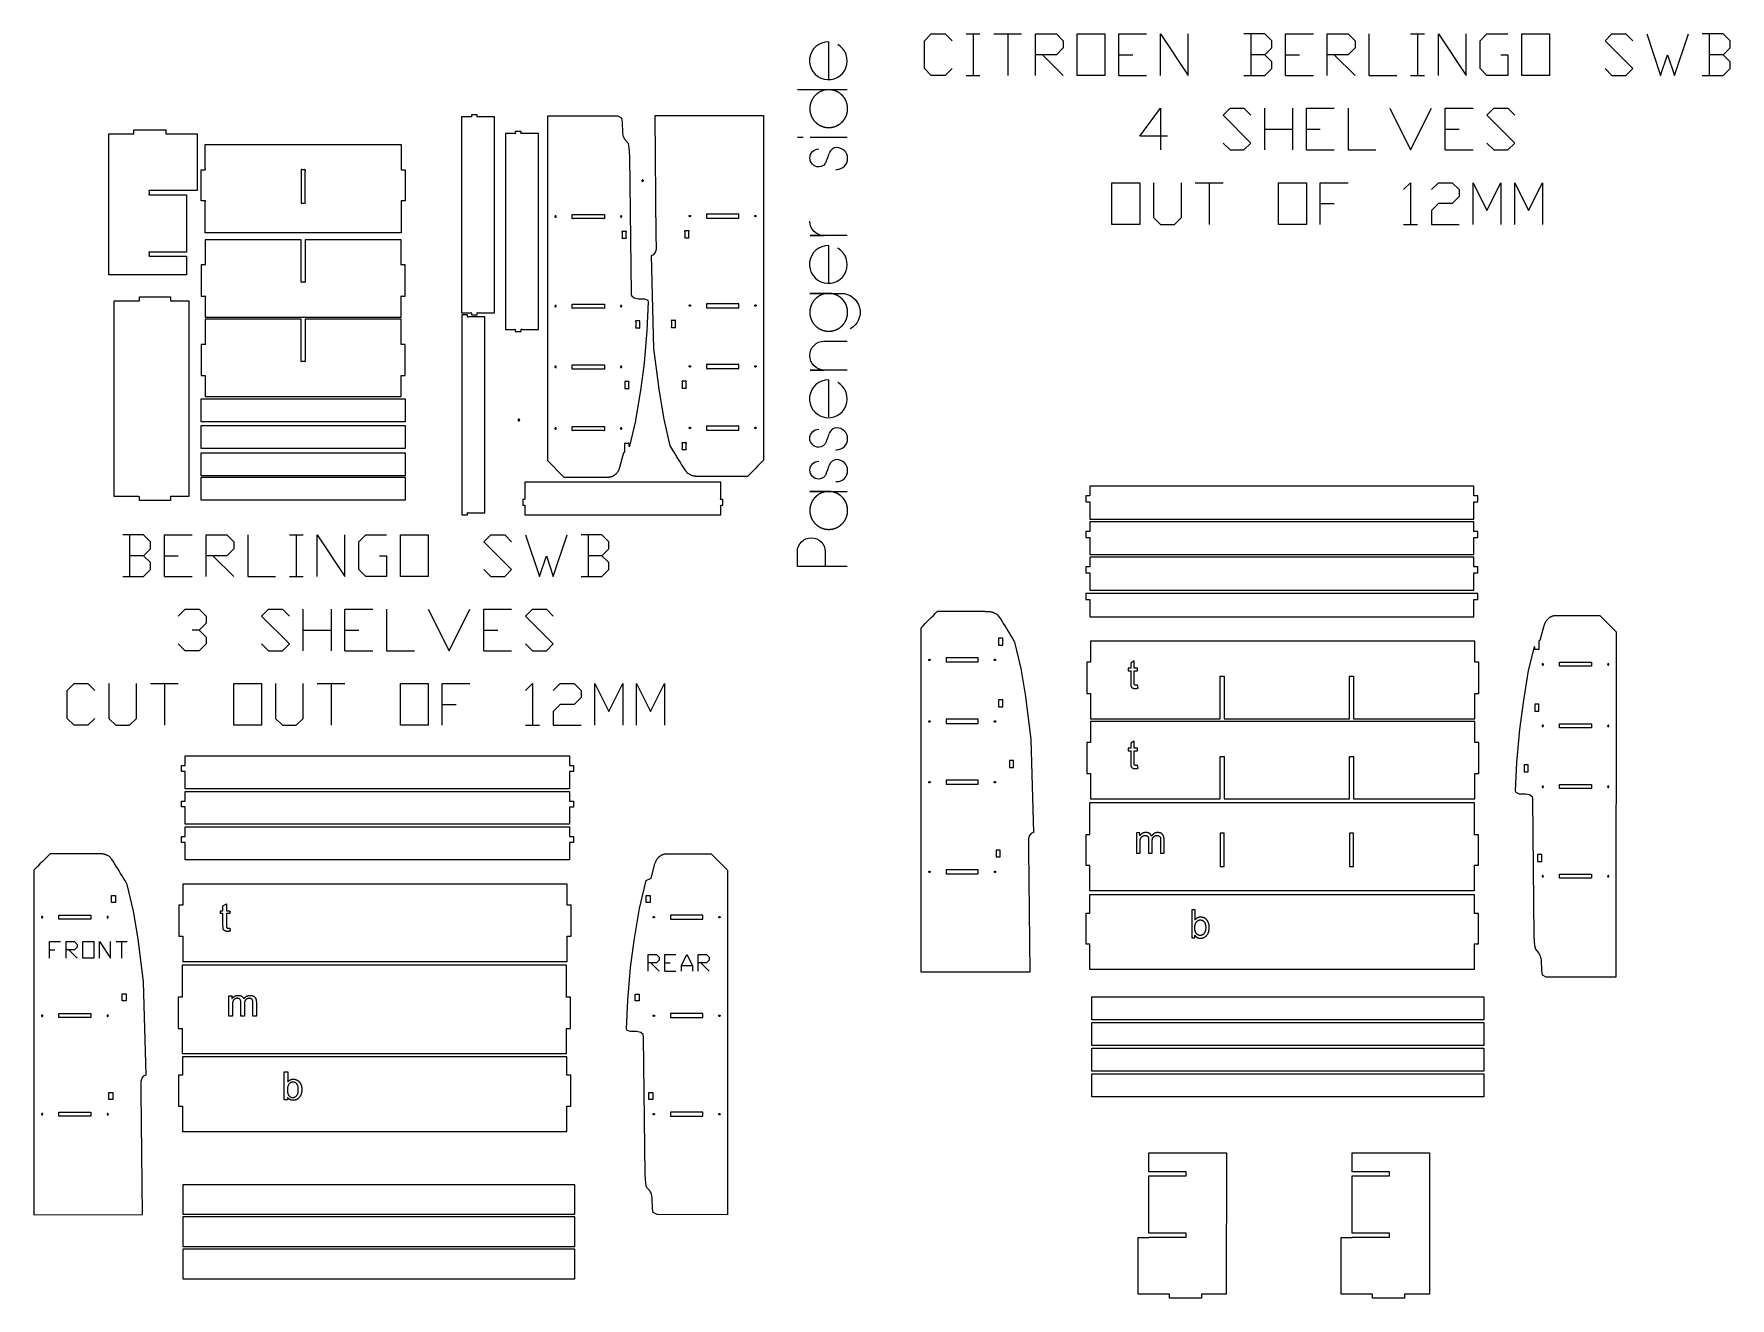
# Model space of a CAD drawing. Extents: x -1431 to 3738, y -1387 to 2467.
import ezdxf

# ---------------------------------------------------------------- set-up
doc = ezdxf.new("R2010")
doc.units = 0
doc.layers.add('DEFAULT_LAYER', color=1, linetype='CONTINUOUS')

msp = doc.modelspace()

# ---------------------------------------------------------------- linework, layer by layer
at = {"layer": 'DEFAULT_LAYER'}
for points in [[(990.9, 2330.2), (990.9, 2442.5, 0.90232), (976.7, 2328.9, 0.862347), (1018.2, 2434.9)], [(1012.1, 2053.9), (1015.1, 2053.9, 1), (1015.1, 2120.7, 0.329104), (992.4, 2104)], [(992.4, 2102.5), (989.3, 2096.4), (987.8, 2091.9), (984.8, 2084.3), (983.3, 2079.7), (983.3, 2078.2, -0.313298), (960.5, 2061.5, -1), (960.5, 2116.1)], [(1047, 1852), (934.7, 1852), (977.2, 1852, -0.416092), (933.2, 1896)], [(990.9, 1709.3), (990.9, 1821.6, 0.90232), (976.7, 1708, 0.862347), (1018.2, 1814.1)], [(1048.5, 1618.2, 0.421631), (989.3, 1675.9), (933.2, 1675.9), (1028.8, 1675.9, -0.782349), (1056.1, 1568.1)], [(1047, 1442.3), (934.7, 1442.3), (977.2, 1442.3, -1), (977.2, 1530.4), (1047, 1530.4)], [(990.9, 1299.6), (990.9, 1412, 0.90232), (976.7, 1298.3, 0.862347), (1018.2, 1404.4)], [(992.4, 1248), (989.3, 1242), (987.8, 1237.4), (984.8, 1229.8), (983.3, 1225.3), (983.3, 1223.7, -0.313298), (960.5, 1207, -1), (960.5, 1261.7)], [(1012.1, 1199.4), (1015.1, 1199.4, 1), (1015.1, 1266.2, 0.329104), (992.4, 1249.5)], [(992.4, 1150.9), (989.3, 1144.8), (987.8, 1140.2), (984.8, 1132.7), (983.3, 1128.1), (983.3, 1126.6, -0.313298), (960.5, 1109.9, -1), (960.5, 1164.5)], [(1012.1, 1102.3), (1015.1, 1102.3, 1), (1015.1, 1169.1, 0.329104), (992.4, 1152.4)], [(1048.5, 1014.2, 0.421631), (989.3, 1071.9), (933.2, 1071.9), (1047, 1071.9)], [(1047, 842.9), (895.2, 842.9), (895.2, 888.4, -1), (980.2, 888.4), (980.2, 842.9)]]:
    msp.add_lwpolyline(points, format="xyb", dxfattribs=at)
for points in [[(1367, 2361.1), (1345.8, 2339.9), (1303.5, 2339.9), (1282.3, 2361.1), (1282.3, 2445.7), (1303.5, 2466.9), (1345.8, 2466.9), (1367, 2445.7)], [(1409.3, 2466.9), (1451.7, 2466.9)], [(1430.5, 2466.9), (1430.5, 2339.9)], [(1494, 2466.9), (1578.7, 2466.9)], [(1536.3, 2466.9), (1536.3, 2339.9)], [(1621, 2339.9), (1621, 2466.9), (1684.5, 2466.9), (1705.7, 2445.7), (1705.7, 2424.6), (1684.5, 2403.4), (1621, 2403.4)], [(1875, 2339.9), (1875, 2466.9), (1959.7, 2466.9)], [(2002, 2339.9), (2002, 2466.9), (2086.7, 2339.9), (2086.7, 2466.9)], [(2319.5, 2403.4), (2340.7, 2424.6), (2340.7, 2445.7), (2319.5, 2466.9), (2256, 2466.9)], [(2277.2, 2466.9), (2277.2, 2339.9)], [(2383, 2339.9), (2383, 2466.9), (2467.7, 2466.9)], [(2510, 2339.9), (2510, 2466.9), (2573.5, 2466.9), (2594.7, 2445.7), (2594.7, 2424.6), (2573.5, 2403.4), (2510, 2403.4)], [(2637, 2466.9), (2637, 2339.9), (2721.7, 2339.9)], [(2764, 2466.9), (2806.3, 2466.9)], [(2785.2, 2466.9), (2785.2, 2339.9)], [(2848.7, 2339.9), (2848.7, 2466.9), (2933.3, 2339.9), (2933.3, 2466.9)], [(3039.2, 2403.4), (3060.3, 2403.4), (3060.3, 2339.9), (2996.8, 2339.9), (2975.7, 2361.1), (2975.7, 2445.7), (2996.8, 2466.9), (3060.3, 2466.9)], [(3356.7, 2361.1), (3377.8, 2339.9), (3420.2, 2339.9), (3441.3, 2361.1), (3356.7, 2445.7), (3377.8, 2466.9), (3420.2, 2466.9), (3441.3, 2445.7)], [(3483.7, 2466.9), (3526, 2339.9), (3547.2, 2403.4), (3568.3, 2339.9), (3610.7, 2466.9)], [(3716.5, 2403.4), (3737.7, 2424.6), (3737.7, 2445.7), (3716.5, 2466.9), (3653, 2466.9)], [(3674.2, 2466.9), (3674.2, 2339.9)], [(1642.2, 2403.4), (1705.7, 2339.9)], [(1875, 2403.4), (1917.3, 2403.4)], [(2256, 2339.9), (2319.5, 2339.9), (2340.7, 2361.1), (2340.7, 2382.2), (2319.5, 2403.4), (2277.2, 2403.4)], [(2383, 2403.4), (2425.3, 2403.4)], [(2531.2, 2403.4), (2594.7, 2339.9)], [(3653, 2339.9), (3716.5, 2339.9), (3737.7, 2361.1), (3737.7, 2382.2), (3716.5, 2403.4), (3674.2, 2403.4)], [(1409.3, 2339.9), (1451.7, 2339.9)], [(1875, 2339.9), (1959.7, 2339.9)], [(2383, 2339.9), (2467.7, 2339.9)], [(2764, 2339.9), (2806.3, 2339.9)], [(1047, 2296.8), (990.9, 2296.8), (990.1, 2296.8), (989.4, 2296.8), (988.6, 2296.8), (987.9, 2296.7), (987.2, 2296.7), (986.4, 2296.6), (985.7, 2296.6), (985, 2296.5), (984.2, 2296.4), (983.5, 2296.3), (982.8, 2296.2), (982.1, 2296.1), (981.4, 2296), (980.6, 2295.9), (979.9, 2295.8), (979.2, 2295.6), (978.5, 2295.5), (977.8, 2295.3), (977.1, 2295.2), (976.4, 2295), (975.8, 2294.8), (975.1, 2294.6), (974.4, 2294.4), (973.7, 2294.2), (973, 2294), (972.4, 2293.8), (971.7, 2293.5), (971, 2293.3), (970.4, 2293), (969.7, 2292.8), (969.1, 2292.5), (968.4, 2292.3), (967.8, 2292), (967.1, 2291.7), (966.5, 2291.4), (965.8, 2291.1), (965.2, 2290.8), (964.6, 2290.5), (964, 2290.2), (963.4, 2289.8), (962.8, 2289.5), (962.1, 2289.2), (961.5, 2288.8), (960.9, 2288.4), (960.4, 2288.1), (959.8, 2287.7), (959.2, 2287.3), (958.6, 2286.9), (958, 2286.5), (957.5, 2286.2), (956.9, 2285.7), (956.3, 2285.3), (955.8, 2284.9), (955.2, 2284.5), (954.7, 2284.1), (954.2, 2283.6), (953.6, 2283.2), (953.1, 2282.7), (952.6, 2282.3), (952.1, 2281.8), (951.6, 2281.3), (951.1, 2280.9), (950.6, 2280.4), (950.1, 2279.9), (949.6, 2279.4), (949.1, 2278.9), (948.6, 2278.4), (948.2, 2277.9), (947.7, 2277.4), (947.2, 2276.9), (946.8, 2276.3), (946.3, 2275.8), (945.9, 2275.3), (945.5, 2274.7), (945.1, 2274.2), (944.6, 2273.6), (944.2, 2273.1), (943.8, 2272.5), (943.4, 2271.9), (943, 2271.4), (942.6, 2270.8), (942.3, 2270.2), (941.9, 2269.6), (941.5, 2269), (941.2, 2268.4), (940.8, 2267.8), (940.5, 2267.2), (940.1, 2266.6), (939.8, 2266), (939.5, 2265.4), (939.2, 2264.7), (938.9, 2264.1), (938.6, 2263.5), (938.3, 2262.8), (938, 2262.2), (937.7, 2261.6), (937.4, 2260.9), (937.2, 2260.3), (936.9, 2259.6), (936.7, 2258.9), (936.4, 2258.3), (936.2, 2257.6), (936, 2256.9), (935.8, 2256.3), (935.6, 2255.6), (935.4, 2254.9), (935.2, 2254.2), (935, 2253.5), (934.8, 2252.8), (934.6, 2252.1), (934.5, 2251.4), (934.3, 2250.7), (934.2, 2250), (934.1, 2249.3), (934, 2248.6), (933.8, 2247.9), (933.7, 2247.2), (933.6, 2246.5), (933.5, 2245.7), (933.5, 2245), (933.4, 2244.3), (933.3, 2243.5), (933.3, 2242.8), (933.2, 2242.1), (933.2, 2241.3), (933.2, 2240.6), (933.2, 2239.9), (933.2, 2239.1), (933.2, 2238.4), (933.2, 2237.6), (933.2, 2236.9), (933.2, 2236.1), (933.3, 2235.4), (933.3, 2234.7), (933.4, 2233.9), (933.5, 2233.2), (933.5, 2232.5), (933.6, 2231.8), (933.7, 2231), (933.8, 2230.3), (934, 2229.6), (934.1, 2228.9), (934.2, 2228.2), (934.3, 2227.5), (934.5, 2226.8), (934.6, 2226.1), (934.8, 2225.4), (935, 2224.7), (935.2, 2224), (935.4, 2223.3), (935.6, 2222.6), (935.8, 2222), (936, 2221.3), (936.2, 2220.6), (936.4, 2219.9), (936.7, 2219.3), (936.9, 2218.6), (937.2, 2218), (937.4, 2217.3), (937.7, 2216.7), (938, 2216), (938.3, 2215.4), (938.6, 2214.7), (938.9, 2214.1), (939.2, 2213.5), (939.5, 2212.8), (939.8, 2212.2), (940.1, 2211.6), (940.5, 2211), (940.8, 2210.4), (941.2, 2209.8), (941.5, 2209.2), (941.9, 2208.6), (942.3, 2208), (942.6, 2207.4), (943, 2206.9), (943.4, 2206.3), (943.8, 2205.7), (944.2, 2205.2), (944.6, 2204.6), (945.1, 2204), (945.5, 2203.5), (945.9, 2203), (946.3, 2202.4), (946.8, 2201.9), (947.2, 2201.4), (947.7, 2200.8), (948.2, 2200.3), (948.6, 2199.8), (949.1, 2199.3), (949.6, 2198.8), (950.1, 2198.3), (950.6, 2197.8), (951.1, 2197.4), (951.6, 2196.9), (952.1, 2196.4), (952.6, 2195.9), (953.1, 2195.5), (953.6, 2195), (954.2, 2194.6), (954.7, 2194.2), (955.2, 2193.7), (955.8, 2193.3), (956.3, 2192.9), (956.9, 2192.5), (957.5, 2192.1), (958, 2191.7), (958.6, 2191.3), (959.2, 2190.9), (959.8, 2190.5), (960.4, 2190.1), (960.9, 2189.8), (961.5, 2189.4), (962.1, 2189.1), (962.8, 2188.7), (963.4, 2188.4), (964, 2188.1), (964.6, 2187.7), (965.2, 2187.4), (965.8, 2187.1), (966.5, 2186.8), (967.1, 2186.5), (967.8, 2186.2), (968.4, 2186), (969.1, 2185.7), (969.7, 2185.4), (970.4, 2185.2), (971, 2184.9), (971.7, 2184.7), (972.4, 2184.5), (973, 2184.2), (973.7, 2184), (974.4, 2183.8), (975.1, 2183.6), (975.8, 2183.4), (976.4, 2183.2), (977.1, 2183.1), (977.8, 2182.9), (978.5, 2182.7), (979.2, 2182.6), (979.9, 2182.5), (980.6, 2182.3), (981.4, 2182.2), (982.1, 2182.1), (982.8, 2182), (983.5, 2181.9), (984.2, 2181.8), (985, 2181.7), (985.7, 2181.7), (986.4, 2181.6), (987.2, 2181.5), (987.9, 2181.5), (988.6, 2181.5), (989.4, 2181.4), (990.1, 2181.4), (990.9, 2181.4), (991.6, 2181.4), (992.3, 2181.4), (993.1, 2181.5), (993.8, 2181.5), (994.6, 2181.5), (995.3, 2181.6), (996, 2181.7), (996.8, 2181.7), (997.5, 2181.8), (998.2, 2181.9), (998.9, 2182), (999.6, 2182.1), (1000.4, 2182.2), (1001.1, 2182.3), (1001.8, 2182.5), (1002.5, 2182.6), (1003.2, 2182.7), (1003.9, 2182.9), (1004.6, 2183.1), (1005.3, 2183.2), (1006, 2183.4), (1006.7, 2183.6), (1007.3, 2183.8), (1008, 2184), (1008.7, 2184.2), (1009.4, 2184.5), (1010, 2184.7), (1010.7, 2184.9), (1011.4, 2185.2), (1012, 2185.4), (1012.7, 2185.7), (1013.3, 2186), (1014, 2186.2), (1014.6, 2186.5), (1015.2, 2186.8), (1015.9, 2187.1), (1016.5, 2187.4), (1017.1, 2187.7), (1017.7, 2188.1), (1018.4, 2188.4), (1019, 2188.7), (1019.6, 2189.1), (1020.2, 2189.4), (1020.8, 2189.8), (1021.4, 2190.1), (1022, 2190.5), (1022.5, 2190.9), (1023.1, 2191.3), (1023.7, 2191.7), (1024.3, 2192.1), (1024.8, 2192.5), (1025.4, 2192.9), (1025.9, 2193.3), (1026.5, 2193.7), (1027, 2194.2), (1027.6, 2194.6), (1028.1, 2195), (1028.6, 2195.5), (1029.1, 2195.9), (1029.6, 2196.4), (1030.2, 2196.9), (1030.7, 2197.4), (1031.2, 2197.8), (1031.6, 2198.3), (1032.1, 2198.8), (1032.6, 2199.3), (1033.1, 2199.8), (1033.6, 2200.3), (1034, 2200.8), (1034.5, 2201.4), (1034.9, 2201.9), (1035.4, 2202.4), (1035.8, 2203), (1036.2, 2203.5), (1036.7, 2204), (1037.1, 2204.6), (1037.5, 2205.2), (1037.9, 2205.7), (1038.3, 2206.3), (1038.7, 2206.9), (1039.1, 2207.4), (1039.5, 2208), (1039.8, 2208.6), (1040.2, 2209.2), (1040.6, 2209.8), (1040.9, 2210.4), (1041.2, 2211), (1041.6, 2211.6), (1041.9, 2212.2), (1042.2, 2212.8), (1042.5, 2213.5), (1042.9, 2214.1), (1043.2, 2214.7), (1043.4, 2215.4), (1043.7, 2216), (1044, 2216.7), (1044.3, 2217.3), (1044.5, 2218), (1044.8, 2218.6), (1045, 2219.3), (1045.3, 2219.9), (1045.5, 2220.6), (1045.7, 2221.3), (1046, 2222), (1046.2, 2222.6), (1046.4, 2223.3), (1046.5, 2224), (1046.7, 2224.7), (1046.9, 2225.4), (1047.1, 2226.1), (1047.2, 2226.8), (1047.4, 2227.5), (1047.5, 2228.2), (1047.6, 2228.9), (1047.8, 2229.6), (1047.9, 2230.3), (1048, 2231), (1048.1, 2231.8), (1048.2, 2232.5), (1048.2, 2233.2), (1048.3, 2233.9), (1048.4, 2234.7), (1048.4, 2235.4), (1048.5, 2236.1), (1048.5, 2236.9), (1048.5, 2237.6), (1048.5, 2238.4), (1048.5, 2239.1), (1048.5, 2239.9), (1048.5, 2240.6), (1048.5, 2241.3), (1048.5, 2242.1), (1048.4, 2242.8), (1048.4, 2243.5), (1048.3, 2244.3), (1048.2, 2245), (1048.2, 2245.7), (1048.1, 2246.5), (1048, 2247.2), (1047.9, 2247.9), (1047.8, 2248.6), (1047.6, 2249.3), (1047.5, 2250), (1047.4, 2250.7), (1047.2, 2251.4), (1047.1, 2252.1), (1046.9, 2252.8), (1046.7, 2253.5), (1046.5, 2254.2), (1046.4, 2254.9), (1046.2, 2255.6), (1046, 2256.3), (1045.7, 2256.9), (1045.5, 2257.6), (1045.3, 2258.3), (1045, 2258.9), (1044.8, 2259.6), (1044.5, 2260.3), (1044.3, 2260.9), (1044, 2261.6), (1043.7, 2262.2), (1043.4, 2262.8), (1043.2, 2263.5), (1042.9, 2264.1), (1042.5, 2264.7), (1042.2, 2265.4), (1041.9, 2266), (1041.6, 2266.6), (1041.2, 2267.2), (1040.9, 2267.8), (1040.6, 2268.4), (1040.2, 2269), (1039.8, 2269.6), (1039.5, 2270.2), (1039.1, 2270.8), (1038.7, 2271.4), (1038.3, 2271.9), (1037.9, 2272.5), (1037.5, 2273.1), (1037.1, 2273.6), (1036.7, 2274.2), (1036.2, 2274.7), (1035.8, 2275.3), (1035.4, 2275.8), (1034.9, 2276.3), (1034.5, 2276.9), (1034, 2277.4), (1033.6, 2277.9), (1033.1, 2278.4), (1032.6, 2278.9), (1032.1, 2279.4), (1031.6, 2279.9), (1031.2, 2280.4), (1030.7, 2280.9), (1030.2, 2281.3), (1029.6, 2281.8), (1029.1, 2282.3), (1028.6, 2282.7), (1028.1, 2283.2), (1027.6, 2283.6), (1027, 2284.1), (1026.5, 2284.5), (1025.9, 2284.9), (1025.4, 2285.3), (1024.8, 2285.7), (1024.3, 2286.2), (1023.7, 2286.5), (1023.1, 2286.9), (1022.5, 2287.3), (1022, 2287.7), (1021.4, 2288.1), (1020.8, 2288.4), (1020.2, 2288.8), (1019.6, 2289.2), (1019, 2289.5), (1018.4, 2289.8), (1017.7, 2290.2), (1017.1, 2290.5), (1016.5, 2290.8), (1015.9, 2291.1), (1015.2, 2291.4), (1014.6, 2291.7), (1014, 2292), (1013.3, 2292.3), (1012.7, 2292.5), (1012, 2292.8), (1011.4, 2293), (1010.7, 2293.3), (1010, 2293.5), (1009.4, 2293.8), (1008.7, 2294), (1008, 2294.2), (1007.3, 2294.4), (1006.7, 2294.6), (1006, 2294.8), (1005.3, 2295), (1004.6, 2295.2), (1003.9, 2295.3), (1003.2, 2295.5), (1002.5, 2295.6), (1001.8, 2295.8), (1001.1, 2295.9), (1000.4, 2296), (999.6, 2296.1), (998.9, 2296.2), (998.2, 2296.3), (997.5, 2296.4), (996.8, 2296.5), (996, 2296.6), (995.3, 2296.6), (994.6, 2296.7), (993.8, 2296.7), (993.1, 2296.8), (992.3, 2296.8), (991.6, 2296.8), (990.9, 2296.8), (895.2, 2296.8)], [(2023.2, 2155.5), (1938.5, 2155.5), (2002, 2240.1), (2002, 2113.1)], [(2192.5, 2134.3), (2213.7, 2113.1), (2256, 2113.1), (2277.2, 2134.3), (2192.5, 2219), (2213.7, 2240.1), (2256, 2240.1), (2277.2, 2219)], [(2319.5, 2113.1), (2319.5, 2240.1)], [(2404.2, 2240.1), (2404.2, 2113.1)], [(2446.5, 2113.1), (2446.5, 2240.1), (2531.2, 2240.1)], [(2573.5, 2240.1), (2573.5, 2113.1), (2658.2, 2113.1)], [(2700.5, 2240.1), (2764, 2113.1), (2827.5, 2240.1)], [(2869.8, 2113.1), (2869.8, 2240.1), (2954.5, 2240.1)], [(2996.8, 2134.3), (3018, 2113.1), (3060.3, 2113.1), (3081.5, 2134.3), (2996.8, 2219), (3018, 2240.1), (3060.3, 2240.1), (3081.5, 2219)], [(2319.5, 2176.6), (2404.2, 2176.6)], [(2446.5, 2176.6), (2488.8, 2176.6)], [(2869.8, 2176.6), (2912.2, 2176.6)], [(913.4, 2151.1), (895.2, 2151.1)], [(1047, 2151.1), (934.7, 2151.1)], [(2446.5, 2113.1), (2531.2, 2113.1)], [(2869.8, 2113.1), (2954.5, 2113.1)], [(1980.8, 2013.3), (1980.8, 1907.5), (2002, 1886.3), (2044.3, 1886.3), (2065.5, 1907.5), (2065.5, 2013.3)], [(2107.8, 2013.3), (2192.5, 2013.3)], [(2150.2, 2013.3), (2150.2, 1886.3)], [(2488.8, 1886.3), (2488.8, 2013.3), (2573.5, 2013.3)], [(2742.8, 1992.2), (2764, 2013.3), (2764, 1886.3)], [(2827.5, 1992.2), (2848.7, 2013.3), (2891, 2013.3), (2912.2, 1992.2), (2912.2, 1971), (2891, 1949.8), (2848.7, 1949.8), (2827.5, 1928.7), (2827.5, 1886.3), (2912.2, 1886.3)], [(2954.5, 1886.3), (2954.5, 2013.3), (2996.8, 1928.7), (3039.2, 2013.3), (3039.2, 1886.3)], [(3081.5, 1886.3), (3081.5, 2013.3), (3123.8, 1928.7), (3166.2, 2013.3), (3166.2, 1886.3)], [(2488.8, 1949.8), (2531.2, 1949.8)], [(2742.8, 1886.3), (2785.2, 1886.3)], [(-1097.3, 876.3), (-1076.2, 897.5), (-1076.2, 918.7), (-1097.3, 939.8), (-1160.8, 939.8)], [(-1139.7, 939.8), (-1139.7, 812.8)], [(-1033.8, 812.8), (-1033.8, 939.8), (-949.2, 939.8)], [(-906.8, 812.8), (-906.8, 939.8), (-843.3, 939.8), (-822.2, 918.7), (-822.2, 897.5), (-843.3, 876.3), (-906.8, 876.3)], [(-779.8, 939.8), (-779.8, 812.8), (-695.2, 812.8)], [(-652.8, 939.8), (-610.5, 939.8)], [(-631.7, 939.8), (-631.7, 812.8)], [(-568.2, 812.8), (-568.2, 939.8), (-483.5, 812.8), (-483.5, 939.8)], [(-377.7, 876.3), (-356.5, 876.3), (-356.5, 812.8), (-420, 812.8), (-441.2, 834), (-441.2, 918.7), (-420, 939.8), (-356.5, 939.8)], [(-60.2, 834), (-39, 812.8), (3.3, 812.8), (24.5, 834), (-60.2, 918.7), (-39, 939.8), (3.3, 939.8), (24.5, 918.7)], [(66.8, 939.8), (109.2, 812.8), (130.3, 876.3), (151.5, 812.8), (193.8, 939.8)], [(299.7, 876.3), (320.8, 897.5), (320.8, 918.7), (299.7, 939.8), (236.2, 939.8)], [(257.3, 939.8), (257.3, 812.8)], [(-1160.8, 812.8), (-1097.3, 812.8), (-1076.2, 834), (-1076.2, 855.2), (-1097.3, 876.3), (-1139.7, 876.3)], [(-1033.8, 876.3), (-991.5, 876.3)], [(-885.7, 876.3), (-822.2, 812.8)], [(236.2, 812.8), (299.7, 812.8), (320.8, 834), (320.8, 855.2), (299.7, 876.3), (257.3, 876.3)], [(-1033.8, 812.8), (-949.2, 812.8)], [(-652.8, 812.8), (-610.5, 812.8)], [(-991.5, 691.9), (-970.3, 713.1), (-928, 713.1), (-906.8, 691.9), (-906.8, 670.7), (-928, 649.6), (-949.2, 649.6)], [(-737.5, 607.2), (-716.3, 586.1), (-674, 586.1), (-652.8, 607.2), (-737.5, 691.9), (-716.3, 713.1), (-674, 713.1), (-652.8, 691.9)], [(-610.5, 586.1), (-610.5, 713.1)], [(-525.8, 713.1), (-525.8, 586.1)], [(-483.5, 586.1), (-483.5, 713.1), (-398.8, 713.1)], [(-356.5, 713.1), (-356.5, 586.1), (-271.8, 586.1)], [(-229.5, 713.1), (-166, 586.1), (-102.5, 713.1)], [(-60.2, 586.1), (-60.2, 713.1), (24.5, 713.1)], [(66.8, 607.2), (88, 586.1), (130.3, 586.1), (151.5, 607.2), (66.8, 691.9), (88, 713.1), (130.3, 713.1), (151.5, 691.9)], [(-928, 649.6), (-906.8, 628.4), (-906.8, 607.2), (-928, 586.1), (-970.3, 586.1), (-991.5, 607.2)], [(-610.5, 649.6), (-525.8, 649.6)], [(-483.5, 649.6), (-441.2, 649.6)], [(-60.2, 649.6), (-17.8, 649.6)], [(-483.5, 586.1), (-398.8, 586.1)], [(-60.2, 586.1), (24.5, 586.1)], [(-1245.5, 380.4), (-1266.7, 359.3), (-1309, 359.3), (-1330.2, 380.4), (-1330.2, 465.1), (-1309, 486.3), (-1266.7, 486.3), (-1245.5, 465.1)], [(-1203.2, 486.3), (-1203.2, 380.4), (-1182, 359.3), (-1139.7, 359.3), (-1118.5, 380.4), (-1118.5, 486.3)], [(-1076.2, 486.3), (-991.5, 486.3)], [(-1033.8, 486.3), (-1033.8, 359.3)], [(-695.2, 486.3), (-695.2, 380.4), (-674, 359.3), (-631.7, 359.3), (-610.5, 380.4), (-610.5, 486.3)], [(-568.2, 486.3), (-483.5, 486.3)], [(-525.8, 486.3), (-525.8, 359.3)], [(-187.2, 359.3), (-187.2, 486.3), (-102.5, 486.3)], [(66.8, 465.1), (88, 486.3), (88, 359.3)], [(151.5, 465.1), (172.7, 486.3), (215, 486.3), (236.2, 465.1), (236.2, 443.9), (215, 422.8), (172.7, 422.8), (151.5, 401.6), (151.5, 359.3), (236.2, 359.3)], [(278.5, 359.3), (278.5, 486.3), (320.8, 401.6), (363.2, 486.3), (363.2, 359.3)], [(405.5, 359.3), (405.5, 486.3), (447.8, 401.6), (490.2, 486.3), (490.2, 359.3)], [(-187.2, 422.8), (-144.8, 422.8)], [(66.8, 359.3), (109.2, 359.3)], [(-1384.3, -350.9), (-1384.3, -300.1), (-1350.4, -300.1)], [(-1333.5, -350.9), (-1333.5, -300.1), (-1308.1, -300.1), (-1299.6, -308.5), (-1299.6, -317), (-1308.1, -325.5), (-1333.5, -325.5)], [(-1231.9, -350.9), (-1231.9, -300.1), (-1198, -350.9), (-1198, -300.1)], [(-1181.1, -300.1), (-1147.2, -300.1)], [(-1164.1, -300.1), (-1164.1, -350.9)], [(-1384.3, -325.5), (-1367.3, -325.5)], [(-1325, -325.5), (-1299.6, -350.9)], [(440.2, -390.1), (440.2, -339.3), (465.6, -339.3), (474, -347.7), (474, -356.2), (465.6, -364.7), (440.2, -364.7)], [(491, -390.1), (491, -339.3), (524.8, -339.3)], [(541.8, -390.1), (541.8, -373.1), (558.7, -339.3), (575.6, -373.1), (575.6, -390.1)], [(592.6, -390.1), (592.6, -339.3), (618, -339.3), (626.4, -347.7), (626.4, -356.2), (618, -364.7), (592.6, -364.7)], [(448.6, -364.7), (474, -390.1)], [(491, -364.7), (507.9, -364.7)], [(491, -390.1), (524.8, -390.1)], [(541.8, -373.1), (575.6, -373.1)], [(601, -364.7), (626.4, -390.1)]]:
    msp.add_lwpolyline(points, dxfattribs=at)
for points in [[(1748, 2339.9), (1748, 2466.9), (1832.7, 2466.9), (1832.7, 2339.9)], [(3102.7, 2339.9), (3102.7, 2466.9), (3187.3, 2466.9), (3187.3, 2339.9)], [(1853.8, 1886.3), (1853.8, 2013.3), (1938.5, 2013.3), (1938.5, 1886.3)], [(2361.8, 1886.3), (2361.8, 2013.3), (2446.5, 2013.3), (2446.5, 1886.3)], [(569.6, 1911.8), (569.6, 1911.6), (569.5, 1911.4), (569.5, 1911.2), (569.4, 1911), (569.3, 1910.9), (569.2, 1910.7), (569.1, 1910.5), (569, 1910.4), (568.8, 1910.3), (568.7, 1910.1), (568.5, 1910), (568.3, 1910), (568.2, 1909.9), (568, 1909.8), (567.8, 1909.8), (567.6, 1909.8), (567.4, 1909.8), (567.2, 1909.8), (567, 1909.9), (566.8, 1910), (566.6, 1910), (566.5, 1910.1), (566.3, 1910.3), (566.2, 1910.4), (566, 1910.5), (565.9, 1910.7), (565.8, 1910.9), (565.7, 1911), (565.7, 1911.2), (565.6, 1911.4), (565.6, 1911.6), (565.6, 1911.8), (565.6, 1912), (565.6, 1912.2), (565.7, 1912.4), (565.7, 1912.6), (565.8, 1912.8), (565.9, 1912.9), (566, 1913.1), (566.2, 1913.2), (566.3, 1913.3), (566.5, 1913.5), (566.6, 1913.6), (566.8, 1913.6), (567, 1913.7), (567.2, 1913.8), (567.4, 1913.8), (567.6, 1913.8), (567.8, 1913.8), (568, 1913.8), (568.2, 1913.7), (568.3, 1913.6), (568.5, 1913.6), (568.7, 1913.5), (568.8, 1913.3), (569, 1913.2), (569.1, 1913.1), (569.2, 1912.9), (569.3, 1912.8), (569.4, 1912.6), (569.5, 1912.4), (569.5, 1912.2), (569.6, 1912)], [(769.3, 1911.8), (769.3, 1911.6), (769.3, 1911.4), (769.2, 1911.2), (769.2, 1911), (769.1, 1910.9), (769, 1910.7), (768.9, 1910.5), (768.7, 1910.4), (768.6, 1910.3), (768.4, 1910.1), (768.3, 1910), (768.1, 1910), (767.9, 1909.9), (767.7, 1909.8), (767.5, 1909.8), (767.3, 1909.8), (767.1, 1909.8), (766.9, 1909.8), (766.7, 1909.9), (766.5, 1910), (766.4, 1910), (766.2, 1910.1), (766.1, 1910.3), (765.9, 1910.4), (765.8, 1910.5), (765.7, 1910.7), (765.6, 1910.9), (765.5, 1911), (765.4, 1911.2), (765.4, 1911.4), (765.3, 1911.6), (765.3, 1911.8), (765.3, 1912), (765.4, 1912.2), (765.4, 1912.4), (765.5, 1912.6), (765.6, 1912.8), (765.7, 1912.9), (765.8, 1913.1), (765.9, 1913.2), (766.1, 1913.3), (766.2, 1913.5), (766.4, 1913.6), (766.5, 1913.6), (766.7, 1913.7), (766.9, 1913.8), (767.1, 1913.8), (767.3, 1913.8), (767.5, 1913.8), (767.7, 1913.8), (767.9, 1913.7), (768.1, 1913.6), (768.3, 1913.6), (768.4, 1913.5), (768.6, 1913.3), (768.7, 1913.2), (768.9, 1913.1), (769, 1912.9), (769.1, 1912.8), (769.2, 1912.6), (769.2, 1912.4), (769.3, 1912.2), (769.3, 1912)], [(156.5, 1910.2), (156.5, 1910), (156.5, 1909.8), (156.6, 1909.6), (156.6, 1909.4), (156.7, 1909.3), (156.8, 1909.1), (156.9, 1908.9), (157.1, 1908.8), (157.2, 1908.7), (157.4, 1908.6), (157.5, 1908.5), (157.7, 1908.4), (157.9, 1908.3), (158.1, 1908.2), (158.3, 1908.2), (158.5, 1908.2), (158.7, 1908.2), (158.9, 1908.2), (159.1, 1908.3), (159.3, 1908.4), (159.4, 1908.5), (159.6, 1908.6), (159.8, 1908.7), (159.9, 1908.8), (160, 1908.9), (160.2, 1909.1), (160.3, 1909.3), (160.3, 1909.4), (160.4, 1909.6), (160.5, 1909.8), (160.5, 1910), (160.5, 1910.2), (160.5, 1910.4), (160.5, 1910.6), (160.4, 1910.8), (160.3, 1911), (160.3, 1911.2), (160.2, 1911.3), (160, 1911.5), (159.9, 1911.6), (159.8, 1911.8), (159.6, 1911.9), (159.4, 1912), (159.3, 1912.1), (159.1, 1912.1), (158.9, 1912.2), (158.7, 1912.2), (158.5, 1912.2), (158.3, 1912.2), (158.1, 1912.2), (157.9, 1912.1), (157.7, 1912.1), (157.5, 1912), (157.4, 1911.9), (157.2, 1911.8), (157.1, 1911.6), (156.9, 1911.5), (156.8, 1911.3), (156.7, 1911.2), (156.6, 1911), (156.6, 1910.8), (156.5, 1910.6), (156.5, 1910.4)], [(356.2, 1910.2), (356.3, 1910), (356.3, 1909.8), (356.3, 1909.6), (356.4, 1909.4), (356.5, 1909.3), (356.6, 1909.1), (356.7, 1908.9), (356.8, 1908.8), (357, 1908.7), (357.1, 1908.6), (357.3, 1908.5), (357.5, 1908.4), (357.7, 1908.3), (357.8, 1908.2), (358, 1908.2), (358.2, 1908.2), (358.5, 1908.2), (358.7, 1908.2), (358.8, 1908.3), (359, 1908.4), (359.2, 1908.5), (359.4, 1908.6), (359.5, 1908.7), (359.7, 1908.8), (359.8, 1908.9), (359.9, 1909.1), (360, 1909.3), (360.1, 1909.4), (360.2, 1909.6), (360.2, 1909.8), (360.2, 1910), (360.2, 1910.2), (360.2, 1910.4), (360.2, 1910.6), (360.2, 1910.8), (360.1, 1911), (360, 1911.2), (359.9, 1911.3), (359.8, 1911.5), (359.7, 1911.6), (359.5, 1911.8), (359.4, 1911.9), (359.2, 1912), (359, 1912.1), (358.8, 1912.1), (358.7, 1912.2), (358.5, 1912.2), (358.2, 1912.2), (358, 1912.2), (357.8, 1912.2), (357.7, 1912.1), (357.5, 1912.1), (357.3, 1912), (357.1, 1911.9), (357, 1911.8), (356.8, 1911.6), (356.7, 1911.5), (356.6, 1911.3), (356.5, 1911.2), (356.4, 1911), (356.3, 1910.8), (356.3, 1910.6), (356.3, 1910.4)], [(1048.5, 1618.2), (1048.5, 1619), (1048.5, 1619.7), (1048.5, 1620.5), (1048.5, 1621.2), (1048.4, 1621.9), (1048.4, 1622.7), (1048.3, 1623.4), (1048.2, 1624.1), (1048.2, 1624.8), (1048.1, 1625.6), (1048, 1626.3), (1047.9, 1627), (1047.8, 1627.7), (1047.6, 1628.4), (1047.5, 1629.1), (1047.4, 1629.9), (1047.2, 1630.6), (1047.1, 1631.3), (1046.9, 1631.9), (1046.7, 1632.6), (1046.5, 1633.3), (1046.4, 1634), (1046.2, 1634.7), (1046, 1635.4), (1045.7, 1636.1), (1045.5, 1636.7), (1045.3, 1637.4), (1045, 1638.1), (1044.8, 1638.7), (1044.5, 1639.4), (1044.3, 1640), (1044, 1640.7), (1043.7, 1641.3), (1043.4, 1642), (1043.2, 1642.6), (1042.9, 1643.2), (1042.5, 1643.9), (1042.2, 1644.5), (1041.9, 1645.1), (1041.6, 1645.7), (1041.2, 1646.3), (1040.9, 1646.9), (1040.6, 1647.5), (1040.2, 1648.1), (1039.8, 1648.7), (1039.5, 1649.3), (1039.1, 1649.9), (1038.7, 1650.5), (1038.3, 1651.1), (1037.9, 1651.6), (1037.5, 1652.2), (1037.1, 1652.7), (1036.7, 1653.3), (1036.2, 1653.8), (1035.8, 1654.4), (1035.4, 1654.9), (1034.9, 1655.5), (1034.5, 1656), (1034, 1656.5), (1033.6, 1657), (1033.1, 1657.5), (1032.6, 1658), (1032.1, 1658.5), (1031.6, 1659), (1031.2, 1659.5), (1030.7, 1660), (1030.2, 1660.5), (1029.6, 1660.9), (1029.1, 1661.4), (1028.6, 1661.8), (1028.1, 1662.3), (1027.6, 1662.7), (1027, 1663.2), (1026.5, 1663.6), (1025.9, 1664), (1025.4, 1664.5), (1024.8, 1664.9), (1024.3, 1665.3), (1023.7, 1665.7), (1023.1, 1666.1), (1022.5, 1666.4), (1022, 1666.8), (1021.4, 1667.2), (1020.8, 1667.6), (1020.2, 1667.9), (1019.6, 1668.3), (1019, 1668.6), (1018.4, 1668.9), (1017.7, 1669.3), (1017.1, 1669.6), (1016.5, 1669.9), (1015.9, 1670.2), (1015.2, 1670.5), (1014.6, 1670.8), (1014, 1671.1), (1013.3, 1671.4), (1012.7, 1671.6), (1012, 1671.9), (1011.4, 1672.2), (1010.7, 1672.4), (1010, 1672.6), (1009.4, 1672.9), (1008.7, 1673.1), (1008, 1673.3), (1007.3, 1673.5), (1006.7, 1673.7), (1006, 1673.9), (1005.3, 1674.1), (1004.6, 1674.3), (1003.9, 1674.4), (1003.2, 1674.6), (1002.5, 1674.7), (1001.8, 1674.9), (1001.1, 1675), (1000.4, 1675.1), (999.6, 1675.2), (998.9, 1675.4), (998.2, 1675.4), (997.5, 1675.5), (996.8, 1675.6), (996, 1675.7), (995.3, 1675.7), (994.6, 1675.8), (993.8, 1675.8), (993.1, 1675.9), (992.3, 1675.9), (991.6, 1675.9), (990.9, 1675.9), (990.1, 1675.9), (989.4, 1675.9), (988.6, 1675.9), (987.9, 1675.8), (987.2, 1675.8), (986.4, 1675.7), (985.7, 1675.7), (985, 1675.6), (984.2, 1675.5), (983.5, 1675.4), (982.8, 1675.4), (982.1, 1675.2), (981.4, 1675.1), (980.6, 1675), (979.9, 1674.9), (979.2, 1674.7), (978.5, 1674.6), (977.8, 1674.4), (977.1, 1674.3), (976.4, 1674.1), (975.8, 1673.9), (975.1, 1673.7), (974.4, 1673.5), (973.7, 1673.3), (973, 1673.1), (972.4, 1672.9), (971.7, 1672.6), (971, 1672.4), (970.4, 1672.2), (969.7, 1671.9), (969.1, 1671.6), (968.4, 1671.4), (967.8, 1671.1), (967.1, 1670.8), (966.5, 1670.5), (965.8, 1670.2), (965.2, 1669.9), (964.6, 1669.6), (964, 1669.3), (963.4, 1668.9), (962.8, 1668.6), (962.1, 1668.3), (961.5, 1667.9), (960.9, 1667.6), (960.4, 1667.2), (959.8, 1666.8), (959.2, 1666.4), (958.6, 1666.1), (958, 1665.7), (957.5, 1665.3), (956.9, 1664.9), (956.3, 1664.5), (955.8, 1664), (955.2, 1663.6), (954.7, 1663.2), (954.2, 1662.7), (953.6, 1662.3), (953.1, 1661.8), (952.6, 1661.4), (952.1, 1660.9), (951.6, 1660.5), (951.1, 1660), (950.6, 1659.5), (950.1, 1659), (949.6, 1658.5), (949.1, 1658), (948.6, 1657.5), (948.2, 1657), (947.7, 1656.5), (947.2, 1656), (946.8, 1655.5), (946.3, 1654.9), (945.9, 1654.4), (945.5, 1653.8), (945.1, 1653.3), (944.6, 1652.7), (944.2, 1652.2), (943.8, 1651.6), (943.4, 1651.1), (943, 1650.5), (942.6, 1649.9), (942.3, 1649.3), (941.9, 1648.7), (941.5, 1648.1), (941.2, 1647.5), (940.8, 1646.9), (940.5, 1646.3), (940.1, 1645.7), (939.8, 1645.1), (939.5, 1644.5), (939.2, 1643.9), (938.9, 1643.2), (938.6, 1642.6), (938.3, 1642), (938, 1641.3), (937.7, 1640.7), (937.4, 1640), (937.2, 1639.4), (936.9, 1638.7), (936.7, 1638.1), (936.4, 1637.4), (936.2, 1636.7), (936, 1636.1), (935.8, 1635.4), (935.6, 1634.7), (935.4, 1634), (935.2, 1633.3), (935, 1632.6), (934.8, 1631.9), (934.6, 1631.3), (934.5, 1630.6), (934.3, 1629.9), (934.2, 1629.1), (934.1, 1628.4), (934, 1627.7), (933.8, 1627), (933.7, 1626.3), (933.6, 1625.6), (933.5, 1624.8), (933.5, 1624.1), (933.4, 1623.4), (933.3, 1622.7), (933.3, 1621.9), (933.2, 1621.2), (933.2, 1620.5), (933.2, 1619.7), (933.2, 1619), (933.2, 1618.2), (933.2, 1617.5), (933.2, 1616.7), (933.2, 1616), (933.2, 1615.3), (933.3, 1614.5), (933.3, 1613.8), (933.4, 1613.1), (933.5, 1612.3), (933.5, 1611.6), (933.6, 1610.9), (933.7, 1610.2), (933.8, 1609.4), (934, 1608.7), (934.1, 1608), (934.2, 1607.3), (934.3, 1606.6), (934.5, 1605.9), (934.6, 1605.2), (934.8, 1604.5), (935, 1603.8), (935.2, 1603.1), (935.4, 1602.4), (935.6, 1601.8), (935.8, 1601.1), (936, 1600.4), (936.2, 1599.7), (936.4, 1599.1), (936.7, 1598.4), (936.9, 1597.7), (937.2, 1597.1), (937.4, 1596.4), (937.7, 1595.8), (938, 1595.1), (938.3, 1594.5), (938.6, 1593.8), (938.9, 1593.2), (939.2, 1592.6), (939.5, 1592), (939.8, 1591.3), (940.1, 1590.7), (940.5, 1590.1), (940.8, 1589.5), (941.2, 1588.9), (941.5, 1588.3), (941.9, 1587.7), (942.3, 1587.1), (942.6, 1586.6), (943, 1586), (943.4, 1585.4), (943.8, 1584.8), (944.2, 1584.3), (944.6, 1583.7), (945.1, 1583.2), (945.5, 1582.6), (945.9, 1582.1), (946.3, 1581.5), (946.8, 1581), (947.2, 1580.5), (947.7, 1580), (948.2, 1579.4), (948.6, 1578.9), (949.1, 1578.4), (949.6, 1577.9), (950.1, 1577.4), (950.6, 1576.9), (951.1, 1576.5), (951.6, 1576), (952.1, 1575.5), (952.6, 1575.1), (953.1, 1574.6), (953.6, 1574.2), (954.2, 1573.7), (954.7, 1573.3), (955.2, 1572.8), (955.8, 1572.4), (956.3, 1572), (956.9, 1571.6), (957.5, 1571.2), (958, 1570.8), (958.6, 1570.4), (959.2, 1570), (959.8, 1569.6), (960.4, 1569.3), (960.9, 1568.9), (961.5, 1568.5), (962.1, 1568.2), (962.8, 1567.8), (963.4, 1567.5), (964, 1567.2), (964.6, 1566.9), (965.2, 1566.5), (965.8, 1566.2), (966.5, 1565.9), (967.1, 1565.6), (967.8, 1565.4), (968.4, 1565.1), (969.1, 1564.8), (969.7, 1564.5), (970.4, 1564.3), (971, 1564), (971.7, 1563.8), (972.4, 1563.6), (973, 1563.3), (973.7, 1563.1), (974.4, 1562.9), (975.1, 1562.7), (975.8, 1562.5), (976.4, 1562.4), (977.1, 1562.2), (977.8, 1562), (978.5, 1561.9), (979.2, 1561.7), (979.9, 1561.6), (980.6, 1561.4), (981.4, 1561.3), (982.1, 1561.2), (982.8, 1561.1), (983.5, 1561), (984.2, 1560.9), (985, 1560.8), (985.7, 1560.8), (986.4, 1560.7), (987.2, 1560.7), (987.9, 1560.6), (988.6, 1560.6), (989.4, 1560.6), (990.1, 1560.5), (990.9, 1560.5), (991.6, 1560.5), (992.3, 1560.6), (993.1, 1560.6), (993.8, 1560.6), (994.6, 1560.7), (995.3, 1560.7), (996, 1560.8), (996.8, 1560.8), (997.5, 1560.9), (998.2, 1561), (998.9, 1561.1), (999.6, 1561.2), (1000.4, 1561.3), (1001.1, 1561.4), (1001.8, 1561.6), (1002.5, 1561.7), (1003.2, 1561.9), (1003.9, 1562), (1004.6, 1562.2), (1005.3, 1562.4), (1006, 1562.5), (1006.7, 1562.7), (1007.3, 1562.9), (1008, 1563.1), (1008.7, 1563.3), (1009.4, 1563.6), (1010, 1563.8), (1010.7, 1564), (1011.4, 1564.3), (1012, 1564.5), (1012.7, 1564.8), (1013.3, 1565.1), (1014, 1565.4), (1014.6, 1565.6), (1015.2, 1565.9), (1015.9, 1566.2), (1016.5, 1566.5), (1017.1, 1566.9), (1017.7, 1567.2), (1018.4, 1567.5), (1019, 1567.8), (1019.6, 1568.2), (1020.2, 1568.5), (1020.8, 1568.9), (1021.4, 1569.3), (1022, 1569.6), (1022.5, 1570), (1023.1, 1570.4), (1023.7, 1570.8), (1024.3, 1571.2), (1024.8, 1571.6), (1025.4, 1572), (1025.9, 1572.4), (1026.5, 1572.8), (1027, 1573.3), (1027.6, 1573.7), (1028.1, 1574.2), (1028.6, 1574.6), (1029.1, 1575.1), (1029.6, 1575.5), (1030.2, 1576), (1030.7, 1576.5), (1031.2, 1576.9), (1031.6, 1577.4), (1032.1, 1577.9), (1032.6, 1578.4), (1033.1, 1578.9), (1033.6, 1579.4), (1034, 1580), (1034.5, 1580.5), (1034.9, 1581), (1035.4, 1581.5), (1035.8, 1582.1), (1036.2, 1582.6), (1036.7, 1583.2), (1037.1, 1583.7), (1037.5, 1584.3), (1037.9, 1584.8), (1038.3, 1585.4), (1038.7, 1586), (1039.1, 1586.6), (1039.5, 1587.1), (1039.8, 1587.7), (1040.2, 1588.3), (1040.6, 1588.9), (1040.9, 1589.5), (1041.2, 1590.1), (1041.6, 1590.7), (1041.9, 1591.3), (1042.2, 1592), (1042.5, 1592.6), (1042.9, 1593.2), (1043.2, 1593.8), (1043.4, 1594.5), (1043.7, 1595.1), (1044, 1595.8), (1044.3, 1596.4), (1044.5, 1597.1), (1044.8, 1597.7), (1045, 1598.4), (1045.3, 1599.1), (1045.5, 1599.7), (1045.7, 1600.4), (1046, 1601.1), (1046.2, 1601.8), (1046.4, 1602.4), (1046.5, 1603.1), (1046.7, 1603.8), (1046.9, 1604.5), (1047.1, 1605.2), (1047.2, 1605.9), (1047.4, 1606.6), (1047.5, 1607.3), (1047.6, 1608), (1047.8, 1608.7), (1047.9, 1609.4), (1048, 1610.2), (1048.1, 1610.9), (1048.2, 1611.6), (1048.2, 1612.3), (1048.3, 1613.1), (1048.4, 1613.8), (1048.4, 1614.5), (1048.5, 1615.3), (1048.5, 1616), (1048.5, 1616.7), (1048.5, 1617.5)], [(156.4, 1637.2), (156.4, 1637), (156.4, 1636.8), (156.5, 1636.6), (156.6, 1636.4), (156.6, 1636.2), (156.7, 1636), (156.9, 1635.9), (157, 1635.7), (157.1, 1635.6), (157.3, 1635.5), (157.5, 1635.4), (157.6, 1635.3), (157.8, 1635.2), (158, 1635.2), (158.2, 1635.2), (158.4, 1635.2), (158.6, 1635.2), (158.8, 1635.2), (159, 1635.2), (159.2, 1635.3), (159.4, 1635.4), (159.5, 1635.5), (159.7, 1635.6), (159.8, 1635.7), (159.9, 1635.9), (160.1, 1636), (160.2, 1636.2), (160.2, 1636.4), (160.3, 1636.6), (160.4, 1636.8), (160.4, 1637), (160.4, 1637.2), (160.4, 1637.4), (160.4, 1637.6), (160.3, 1637.8), (160.2, 1637.9), (160.2, 1638.1), (160.1, 1638.3), (159.9, 1638.4), (159.8, 1638.6), (159.7, 1638.7), (159.5, 1638.8), (159.4, 1638.9), (159.2, 1639), (159, 1639.1), (158.8, 1639.1), (158.6, 1639.1), (158.4, 1639.2), (158.2, 1639.1), (158, 1639.1), (157.8, 1639.1), (157.6, 1639), (157.5, 1638.9), (157.3, 1638.8), (157.1, 1638.7), (157, 1638.6), (156.9, 1638.4), (156.7, 1638.3), (156.6, 1638.1), (156.6, 1637.9), (156.5, 1637.8), (156.4, 1637.6), (156.4, 1637.4)], [(356.2, 1637.2), (356.2, 1637), (356.2, 1636.8), (356.3, 1636.6), (356.3, 1636.4), (356.4, 1636.2), (356.5, 1636), (356.6, 1635.9), (356.7, 1635.7), (356.9, 1635.6), (357, 1635.5), (357.2, 1635.4), (357.4, 1635.3), (357.6, 1635.2), (357.8, 1635.2), (358, 1635.2), (358.2, 1635.2), (358.4, 1635.2), (358.6, 1635.2), (358.8, 1635.2), (358.9, 1635.3), (359.1, 1635.4), (359.3, 1635.5), (359.4, 1635.6), (359.6, 1635.7), (359.7, 1635.9), (359.8, 1636), (359.9, 1636.2), (360, 1636.4), (360.1, 1636.6), (360.1, 1636.8), (360.2, 1637), (360.2, 1637.2), (360.2, 1637.4), (360.1, 1637.6), (360.1, 1637.8), (360, 1637.9), (359.9, 1638.1), (359.8, 1638.3), (359.7, 1638.4), (359.6, 1638.6), (359.4, 1638.7), (359.3, 1638.8), (359.1, 1638.9), (358.9, 1639), (358.8, 1639.1), (358.6, 1639.1), (358.4, 1639.1), (358.2, 1639.2), (358, 1639.1), (357.8, 1639.1), (357.6, 1639.1), (357.4, 1639), (357.2, 1638.9), (357, 1638.8), (356.9, 1638.7), (356.7, 1638.6), (356.6, 1638.4), (356.5, 1638.3), (356.4, 1638.1), (356.3, 1637.9), (356.3, 1637.8), (356.2, 1637.6), (356.2, 1637.4)], [(569.7, 1638.8), (569.6, 1638.5), (569.6, 1638.3), (569.6, 1638.2), (569.5, 1638), (569.4, 1637.8), (569.3, 1637.6), (569.2, 1637.5), (569.1, 1637.3), (568.9, 1637.2), (568.8, 1637.1), (568.6, 1637), (568.4, 1636.9), (568.3, 1636.8), (568.1, 1636.8), (567.9, 1636.8), (567.7, 1636.8), (567.5, 1636.8), (567.3, 1636.8), (567.1, 1636.8), (566.9, 1636.9), (566.7, 1637), (566.5, 1637.1), (566.4, 1637.2), (566.2, 1637.3), (566.1, 1637.5), (566, 1637.6), (565.9, 1637.8), (565.8, 1638), (565.7, 1638.2), (565.7, 1638.3), (565.7, 1638.5), (565.7, 1638.8), (565.7, 1639), (565.7, 1639.2), (565.7, 1639.3), (565.8, 1639.5), (565.9, 1639.7), (566, 1639.9), (566.1, 1640), (566.2, 1640.2), (566.4, 1640.3), (566.5, 1640.4), (566.7, 1640.5), (566.9, 1640.6), (567.1, 1640.7), (567.3, 1640.7), (567.5, 1640.7), (567.7, 1640.8), (567.9, 1640.7), (568.1, 1640.7), (568.3, 1640.7), (568.4, 1640.6), (568.6, 1640.5), (568.8, 1640.4), (568.9, 1640.3), (569.1, 1640.2), (569.2, 1640), (569.3, 1639.9), (569.4, 1639.7), (569.5, 1639.5), (569.6, 1639.3), (569.6, 1639.2), (569.6, 1639)], [(769.4, 1638.8), (769.4, 1638.5), (769.4, 1638.3), (769.3, 1638.2), (769.3, 1638), (769.2, 1637.8), (769.1, 1637.6), (769, 1637.5), (768.8, 1637.3), (768.7, 1637.2), (768.5, 1637.1), (768.4, 1637), (768.2, 1636.9), (768, 1636.8), (767.8, 1636.8), (767.6, 1636.8), (767.4, 1636.8), (767.2, 1636.8), (767, 1636.8), (766.8, 1636.8), (766.6, 1636.9), (766.5, 1637), (766.3, 1637.1), (766.1, 1637.2), (766, 1637.3), (765.9, 1637.5), (765.8, 1637.6), (765.7, 1637.8), (765.6, 1638), (765.5, 1638.2), (765.5, 1638.3), (765.4, 1638.5), (765.4, 1638.8), (765.4, 1639), (765.5, 1639.2), (765.5, 1639.3), (765.6, 1639.5), (765.7, 1639.7), (765.8, 1639.9), (765.9, 1640), (766, 1640.2), (766.1, 1640.3), (766.3, 1640.4), (766.5, 1640.5), (766.6, 1640.6), (766.8, 1640.7), (767, 1640.7), (767.2, 1640.7), (767.4, 1640.8), (767.6, 1640.7), (767.8, 1640.7), (768, 1640.7), (768.2, 1640.6), (768.4, 1640.5), (768.5, 1640.4), (768.7, 1640.3), (768.8, 1640.2), (769, 1640), (769.1, 1639.9), (769.2, 1639.7), (769.3, 1639.5), (769.3, 1639.3), (769.4, 1639.2), (769.4, 1639)], [(156.4, 1451.9), (156.4, 1451.7), (156.4, 1451.5), (156.5, 1451.3), (156.6, 1451.1), (156.6, 1450.9), (156.7, 1450.7), (156.9, 1450.6), (157, 1450.4), (157.1, 1450.3), (157.3, 1450.2), (157.5, 1450.1), (157.6, 1450), (157.8, 1450), (158, 1449.9), (158.2, 1449.9), (158.4, 1449.9), (158.6, 1449.9), (158.8, 1449.9), (159, 1450), (159.2, 1450), (159.4, 1450.1), (159.5, 1450.2), (159.7, 1450.3), (159.8, 1450.4), (159.9, 1450.6), (160.1, 1450.7), (160.2, 1450.9), (160.2, 1451.1), (160.3, 1451.3), (160.4, 1451.5), (160.4, 1451.7), (160.4, 1451.9), (160.4, 1452.1), (160.4, 1452.3), (160.3, 1452.5), (160.2, 1452.6), (160.2, 1452.8), (160.1, 1453), (159.9, 1453.1), (159.8, 1453.3), (159.7, 1453.4), (159.5, 1453.5), (159.4, 1453.6), (159.2, 1453.7), (159, 1453.8), (158.8, 1453.8), (158.6, 1453.8), (158.4, 1453.9), (158.2, 1453.8), (158, 1453.8), (157.8, 1453.8), (157.6, 1453.7), (157.5, 1453.6), (157.3, 1453.5), (157.1, 1453.4), (157, 1453.3), (156.9, 1453.1), (156.7, 1453), (156.6, 1452.8), (156.6, 1452.6), (156.5, 1452.5), (156.4, 1452.3), (156.4, 1452.1)], [(356.2, 1451.9), (356.2, 1451.7), (356.2, 1451.5), (356.3, 1451.3), (356.3, 1451.1), (356.4, 1450.9), (356.5, 1450.7), (356.6, 1450.6), (356.7, 1450.4), (356.9, 1450.3), (357, 1450.2), (357.2, 1450.1), (357.4, 1450), (357.6, 1450), (357.8, 1449.9), (358, 1449.9), (358.2, 1449.9), (358.4, 1449.9), (358.6, 1449.9), (358.8, 1450), (358.9, 1450), (359.1, 1450.1), (359.3, 1450.2), (359.4, 1450.3), (359.6, 1450.4), (359.7, 1450.6), (359.8, 1450.7), (359.9, 1450.9), (360, 1451.1), (360.1, 1451.3), (360.1, 1451.5), (360.2, 1451.7), (360.2, 1451.9), (360.2, 1452.1), (360.1, 1452.3), (360.1, 1452.5), (360, 1452.6), (359.9, 1452.8), (359.8, 1453), (359.7, 1453.1), (359.6, 1453.3), (359.4, 1453.4), (359.3, 1453.5), (359.1, 1453.6), (358.9, 1453.7), (358.8, 1453.8), (358.6, 1453.8), (358.4, 1453.8), (358.2, 1453.9), (358, 1453.8), (357.8, 1453.8), (357.6, 1453.8), (357.4, 1453.7), (357.2, 1453.6), (357, 1453.5), (356.9, 1453.4), (356.7, 1453.3), (356.6, 1453.1), (356.5, 1453), (356.4, 1452.8), (356.3, 1452.6), (356.3, 1452.5), (356.2, 1452.3), (356.2, 1452.1)], [(569.7, 1453.5), (569.6, 1453.3), (569.6, 1453.1), (569.6, 1452.9), (569.5, 1452.7), (569.4, 1452.5), (569.3, 1452.3), (569.2, 1452.2), (569.1, 1452), (568.9, 1451.9), (568.8, 1451.8), (568.6, 1451.7), (568.4, 1451.6), (568.3, 1451.5), (568.1, 1451.5), (567.9, 1451.5), (567.7, 1451.5), (567.5, 1451.5), (567.3, 1451.5), (567.1, 1451.5), (566.9, 1451.6), (566.7, 1451.7), (566.5, 1451.8), (566.4, 1451.9), (566.2, 1452), (566.1, 1452.2), (566, 1452.3), (565.9, 1452.5), (565.8, 1452.7), (565.7, 1452.9), (565.7, 1453.1), (565.7, 1453.3), (565.7, 1453.5), (565.7, 1453.7), (565.7, 1453.9), (565.7, 1454.1), (565.8, 1454.2), (565.9, 1454.4), (566, 1454.6), (566.1, 1454.7), (566.2, 1454.9), (566.4, 1455), (566.5, 1455.1), (566.7, 1455.2), (566.9, 1455.3), (567.1, 1455.4), (567.3, 1455.4), (567.5, 1455.4), (567.7, 1455.5), (567.9, 1455.4), (568.1, 1455.4), (568.3, 1455.4), (568.4, 1455.3), (568.6, 1455.2), (568.8, 1455.1), (568.9, 1455), (569.1, 1454.9), (569.2, 1454.7), (569.3, 1454.6), (569.4, 1454.4), (569.5, 1454.2), (569.6, 1454.1), (569.6, 1453.9), (569.6, 1453.7)], [(769.4, 1453.5), (769.4, 1453.3), (769.4, 1453.1), (769.3, 1452.9), (769.3, 1452.7), (769.2, 1452.5), (769.1, 1452.3), (769, 1452.2), (768.8, 1452), (768.7, 1451.9), (768.5, 1451.8), (768.4, 1451.7), (768.2, 1451.6), (768, 1451.5), (767.8, 1451.5), (767.6, 1451.5), (767.4, 1451.5), (767.2, 1451.5), (767, 1451.5), (766.8, 1451.5), (766.6, 1451.6), (766.5, 1451.7), (766.3, 1451.8), (766.1, 1451.9), (766, 1452), (765.9, 1452.2), (765.8, 1452.3), (765.7, 1452.5), (765.6, 1452.7), (765.5, 1452.9), (765.5, 1453.1), (765.4, 1453.3), (765.4, 1453.5), (765.4, 1453.7), (765.5, 1453.9), (765.5, 1454.1), (765.6, 1454.2), (765.7, 1454.4), (765.8, 1454.6), (765.9, 1454.7), (766, 1454.9), (766.1, 1455), (766.3, 1455.1), (766.5, 1455.2), (766.6, 1455.3), (766.8, 1455.4), (767, 1455.4), (767.2, 1455.4), (767.4, 1455.5), (767.6, 1455.4), (767.8, 1455.4), (768, 1455.4), (768.2, 1455.3), (768.4, 1455.2), (768.5, 1455.1), (768.7, 1455), (768.8, 1454.9), (769, 1454.7), (769.1, 1454.6), (769.2, 1454.4), (769.3, 1454.2), (769.3, 1454.1), (769.4, 1453.9), (769.4, 1453.7)], [(-299.8, 1284.6), (-921.2, 1284.6), (-921.2, 1354.6), (-299.8, 1354.6)], [(-299.8, 1203.6), (-921.2, 1203.6), (-921.2, 1273.6), (-299.8, 1273.6)], [(156.4, 1264.2), (156.4, 1264), (156.4, 1263.8), (156.5, 1263.6), (156.6, 1263.4), (156.6, 1263.2), (156.7, 1263.1), (156.9, 1262.9), (157, 1262.8), (157.1, 1262.7), (157.3, 1262.5), (157.5, 1262.4), (157.6, 1262.4), (157.8, 1262.3), (158, 1262.2), (158.2, 1262.2), (158.4, 1262.2), (158.6, 1262.2), (158.8, 1262.2), (159, 1262.3), (159.2, 1262.4), (159.4, 1262.4), (159.5, 1262.5), (159.7, 1262.7), (159.8, 1262.8), (159.9, 1262.9), (160.1, 1263.1), (160.2, 1263.2), (160.2, 1263.4), (160.3, 1263.6), (160.4, 1263.8), (160.4, 1264), (160.4, 1264.2), (160.4, 1264.4), (160.4, 1264.6), (160.3, 1264.8), (160.2, 1265), (160.2, 1265.2), (160.1, 1265.3), (159.9, 1265.5), (159.8, 1265.6), (159.7, 1265.7), (159.5, 1265.9), (159.4, 1266), (159.2, 1266), (159, 1266.1), (158.8, 1266.2), (158.6, 1266.2), (158.4, 1266.2), (158.2, 1266.2), (158, 1266.2), (157.8, 1266.1), (157.6, 1266), (157.5, 1266), (157.3, 1265.9), (157.1, 1265.7), (157, 1265.6), (156.9, 1265.5), (156.7, 1265.3), (156.6, 1265.2), (156.6, 1265), (156.5, 1264.8), (156.4, 1264.6), (156.4, 1264.4)], [(356.2, 1264.2), (356.2, 1264), (356.2, 1263.8), (356.3, 1263.6), (356.3, 1263.4), (356.4, 1263.2), (356.5, 1263.1), (356.6, 1262.9), (356.7, 1262.8), (356.9, 1262.7), (357, 1262.5), (357.2, 1262.4), (357.4, 1262.4), (357.6, 1262.3), (357.8, 1262.2), (358, 1262.2), (358.2, 1262.2), (358.4, 1262.2), (358.6, 1262.2), (358.8, 1262.3), (358.9, 1262.4), (359.1, 1262.4), (359.3, 1262.5), (359.4, 1262.7), (359.6, 1262.8), (359.7, 1262.9), (359.8, 1263.1), (359.9, 1263.2), (360, 1263.4), (360.1, 1263.6), (360.1, 1263.8), (360.2, 1264), (360.2, 1264.2), (360.2, 1264.4), (360.1, 1264.6), (360.1, 1264.8), (360, 1265), (359.9, 1265.2), (359.8, 1265.3), (359.7, 1265.5), (359.6, 1265.6), (359.4, 1265.7), (359.3, 1265.9), (359.1, 1266), (358.9, 1266), (358.8, 1266.1), (358.6, 1266.2), (358.4, 1266.2), (358.2, 1266.2), (358, 1266.2), (357.8, 1266.2), (357.6, 1266.1), (357.4, 1266), (357.2, 1266), (357, 1265.9), (356.9, 1265.7), (356.7, 1265.6), (356.6, 1265.5), (356.5, 1265.3), (356.4, 1265.2), (356.3, 1265), (356.3, 1264.8), (356.2, 1264.6), (356.2, 1264.4)], [(569.7, 1265.8), (569.6, 1265.6), (569.6, 1265.4), (569.6, 1265.2), (569.5, 1265), (569.4, 1264.8), (569.3, 1264.7), (569.2, 1264.5), (569.1, 1264.4), (568.9, 1264.3), (568.8, 1264.1), (568.6, 1264), (568.4, 1264), (568.3, 1263.9), (568.1, 1263.8), (567.9, 1263.8), (567.7, 1263.8), (567.5, 1263.8), (567.3, 1263.8), (567.1, 1263.9), (566.9, 1264), (566.7, 1264), (566.5, 1264.1), (566.4, 1264.3), (566.2, 1264.4), (566.1, 1264.5), (566, 1264.7), (565.9, 1264.8), (565.8, 1265), (565.7, 1265.2), (565.7, 1265.4), (565.7, 1265.6), (565.7, 1265.8), (565.7, 1266), (565.7, 1266.2), (565.7, 1266.4), (565.8, 1266.6), (565.9, 1266.7), (566, 1266.9), (566.1, 1267.1), (566.2, 1267.2), (566.4, 1267.3), (566.5, 1267.5), (566.7, 1267.6), (566.9, 1267.6), (567.1, 1267.7), (567.3, 1267.8), (567.5, 1267.8), (567.7, 1267.8), (567.9, 1267.8), (568.1, 1267.8), (568.3, 1267.7), (568.4, 1267.6), (568.6, 1267.6), (568.8, 1267.5), (568.9, 1267.3), (569.1, 1267.2), (569.2, 1267.1), (569.3, 1266.9), (569.4, 1266.7), (569.5, 1266.6), (569.6, 1266.4), (569.6, 1266.2), (569.6, 1266)], [(769.4, 1265.8), (769.4, 1265.6), (769.4, 1265.4), (769.3, 1265.2), (769.3, 1265), (769.2, 1264.8), (769.1, 1264.7), (769, 1264.5), (768.8, 1264.4), (768.7, 1264.3), (768.5, 1264.1), (768.4, 1264), (768.2, 1264), (768, 1263.9), (767.8, 1263.8), (767.6, 1263.8), (767.4, 1263.8), (767.2, 1263.8), (767, 1263.8), (766.8, 1263.9), (766.6, 1264), (766.5, 1264), (766.3, 1264.1), (766.1, 1264.3), (766, 1264.4), (765.9, 1264.5), (765.8, 1264.7), (765.7, 1264.8), (765.6, 1265), (765.5, 1265.2), (765.5, 1265.4), (765.4, 1265.6), (765.4, 1265.8), (765.4, 1266), (765.5, 1266.2), (765.5, 1266.4), (765.6, 1266.6), (765.7, 1266.7), (765.8, 1266.9), (765.9, 1267.1), (766, 1267.2), (766.1, 1267.3), (766.3, 1267.5), (766.5, 1267.6), (766.6, 1267.6), (766.8, 1267.7), (767, 1267.8), (767.2, 1267.8), (767.4, 1267.8), (767.6, 1267.8), (767.8, 1267.8), (768, 1267.7), (768.2, 1267.6), (768.4, 1267.6), (768.5, 1267.5), (768.7, 1267.3), (768.8, 1267.2), (769, 1267.1), (769.1, 1266.9), (769.2, 1266.7), (769.3, 1266.6), (769.3, 1266.4), (769.4, 1266.2), (769.4, 1266)], [(-299.8, 1120.1), (-921.2, 1120.1), (-921.2, 1190.1), (-299.8, 1190.1)], [(-299.8, 1046.1), (-921.2, 1046.1), (-921.2, 1116.1), (-299.8, 1116.1)], [(2957.1, 987.7), (2957.1, 1040.3), (2969.1, 1040.3), (2969.1, 1058.3), (2957.1, 1058.3), (2957.1, 1087.9), (1786.3, 1087.9), (1786.3, 1058.4), (1774.3, 1058.4), (1774.3, 1040.4), (1786.3, 1040.4), (1786.3, 987.7)], [(1048.5, 1014.2), (1048.5, 1015), (1048.5, 1015.7), (1048.5, 1016.5), (1048.5, 1017.2), (1048.4, 1017.9), (1048.4, 1018.7), (1048.3, 1019.4), (1048.2, 1020.1), (1048.2, 1020.9), (1048.1, 1021.6), (1048, 1022.3), (1047.9, 1023), (1047.8, 1023.7), (1047.6, 1024.5), (1047.5, 1025.2), (1047.4, 1025.9), (1047.2, 1026.6), (1047.1, 1027.3), (1046.9, 1028), (1046.7, 1028.7), (1046.5, 1029.3), (1046.4, 1030), (1046.2, 1030.7), (1046, 1031.4), (1045.7, 1032.1), (1045.5, 1032.7), (1045.3, 1033.4), (1045, 1034.1), (1044.8, 1034.7), (1044.5, 1035.4), (1044.3, 1036), (1044, 1036.7), (1043.7, 1037.3), (1043.4, 1038), (1043.2, 1038.6), (1042.9, 1039.3), (1042.5, 1039.9), (1042.2, 1040.5), (1041.9, 1041.1), (1041.6, 1041.7), (1041.2, 1042.4), (1040.9, 1043), (1040.6, 1043.6), (1040.2, 1044.2), (1039.8, 1044.7), (1039.5, 1045.3), (1039.1, 1045.9), (1038.7, 1046.5), (1038.3, 1047.1), (1037.9, 1047.6), (1037.5, 1048.2), (1037.1, 1048.8), (1036.7, 1049.3), (1036.2, 1049.9), (1035.8, 1050.4), (1035.4, 1050.9), (1034.9, 1051.5), (1034.5, 1052), (1034, 1052.5), (1033.6, 1053), (1033.1, 1053.5), (1032.6, 1054), (1032.1, 1054.5), (1031.6, 1055), (1031.2, 1055.5), (1030.7, 1056), (1030.2, 1056.5), (1029.6, 1056.9), (1029.1, 1057.4), (1028.6, 1057.9), (1028.1, 1058.3), (1027.6, 1058.8), (1027, 1059.2), (1026.5, 1059.6), (1025.9, 1060.1), (1025.4, 1060.5), (1024.8, 1060.9), (1024.3, 1061.3), (1023.7, 1061.7), (1023.1, 1062.1), (1022.5, 1062.5), (1022, 1062.8), (1021.4, 1063.2), (1020.8, 1063.6), (1020.2, 1063.9), (1019.6, 1064.3), (1019, 1064.6), (1018.4, 1065), (1017.7, 1065.3), (1017.1, 1065.6), (1016.5, 1065.9), (1015.9, 1066.2), (1015.2, 1066.5), (1014.6, 1066.8), (1014, 1067.1), (1013.3, 1067.4), (1012.7, 1067.7), (1012, 1067.9), (1011.4, 1068.2), (1010.7, 1068.4), (1010, 1068.7), (1009.4, 1068.9), (1008.7, 1069.1), (1008, 1069.3), (1007.3, 1069.5), (1006.7, 1069.7), (1006, 1069.9), (1005.3, 1070.1), (1004.6, 1070.3), (1003.9, 1070.5), (1003.2, 1070.6), (1002.5, 1070.8), (1001.8, 1070.9), (1001.1, 1071), (1000.4, 1071.2), (999.6, 1071.3), (998.9, 1071.4), (998.2, 1071.5), (997.5, 1071.6), (996.8, 1071.6), (996, 1071.7), (995.3, 1071.8), (994.6, 1071.8), (993.8, 1071.9), (993.1, 1071.9), (992.3, 1071.9), (991.6, 1071.9), (990.9, 1071.9), (990.1, 1071.9), (989.4, 1071.9), (988.6, 1071.9), (987.9, 1071.9), (987.2, 1071.8), (986.4, 1071.8), (985.7, 1071.7), (985, 1071.6), (984.2, 1071.6), (983.5, 1071.5), (982.8, 1071.4), (982.1, 1071.3), (981.4, 1071.2), (980.6, 1071), (979.9, 1070.9), (979.2, 1070.8), (978.5, 1070.6), (977.8, 1070.5), (977.1, 1070.3), (976.4, 1070.1), (975.8, 1069.9), (975.1, 1069.7), (974.4, 1069.5), (973.7, 1069.3), (973, 1069.1), (972.4, 1068.9), (971.7, 1068.7), (971, 1068.4), (970.4, 1068.2), (969.7, 1067.9), (969.1, 1067.7), (968.4, 1067.4), (967.8, 1067.1), (967.1, 1066.8), (966.5, 1066.5), (965.8, 1066.2), (965.2, 1065.9), (964.6, 1065.6), (964, 1065.3), (963.4, 1065), (962.8, 1064.6), (962.1, 1064.3), (961.5, 1063.9), (960.9, 1063.6), (960.4, 1063.2), (959.8, 1062.8), (959.2, 1062.5), (958.6, 1062.1), (958, 1061.7), (957.5, 1061.3), (956.9, 1060.9), (956.3, 1060.5), (955.8, 1060.1), (955.2, 1059.6), (954.7, 1059.2), (954.2, 1058.8), (953.6, 1058.3), (953.1, 1057.9), (952.6, 1057.4), (952.1, 1056.9), (951.6, 1056.5), (951.1, 1056), (950.6, 1055.5), (950.1, 1055), (949.6, 1054.5), (949.1, 1054), (948.6, 1053.5), (948.2, 1053), (947.7, 1052.5), (947.2, 1052), (946.8, 1051.5), (946.3, 1050.9), (945.9, 1050.4), (945.5, 1049.9), (945.1, 1049.3), (944.6, 1048.8), (944.2, 1048.2), (943.8, 1047.6), (943.4, 1047.1), (943, 1046.5), (942.6, 1045.9), (942.3, 1045.3), (941.9, 1044.7), (941.5, 1044.2), (941.2, 1043.6), (940.8, 1043), (940.5, 1042.4), (940.1, 1041.7), (939.8, 1041.1), (939.5, 1040.5), (939.2, 1039.9), (938.9, 1039.3), (938.6, 1038.6), (938.3, 1038), (938, 1037.3), (937.7, 1036.7), (937.4, 1036), (937.2, 1035.4), (936.9, 1034.7), (936.7, 1034.1), (936.4, 1033.4), (936.2, 1032.7), (936, 1032.1), (935.8, 1031.4), (935.6, 1030.7), (935.4, 1030), (935.2, 1029.3), (935, 1028.7), (934.8, 1028), (934.6, 1027.3), (934.5, 1026.6), (934.3, 1025.9), (934.2, 1025.2), (934.1, 1024.5), (934, 1023.7), (933.8, 1023), (933.7, 1022.3), (933.6, 1021.6), (933.5, 1020.9), (933.5, 1020.1), (933.4, 1019.4), (933.3, 1018.7), (933.3, 1017.9), (933.2, 1017.2), (933.2, 1016.5), (933.2, 1015.7), (933.2, 1015), (933.2, 1014.2), (933.2, 1013.5), (933.2, 1012.8), (933.2, 1012), (933.2, 1011.3), (933.3, 1010.5), (933.3, 1009.8), (933.4, 1009.1), (933.5, 1008.3), (933.5, 1007.6), (933.6, 1006.9), (933.7, 1006.2), (933.8, 1005.5), (934, 1004.7), (934.1, 1004), (934.2, 1003.3), (934.3, 1002.6), (934.5, 1001.9), (934.6, 1001.2), (934.8, 1000.5), (935, 999.8), (935.2, 999.1), (935.4, 998.5), (935.6, 997.8), (935.8, 997.1), (936, 996.4), (936.2, 995.7), (936.4, 995.1), (936.7, 994.4), (936.9, 993.7), (937.2, 993.1), (937.4, 992.4), (937.7, 991.8), (938, 991.1), (938.3, 990.5), (938.6, 989.9), (938.9, 989.2), (939.2, 988.6), (939.5, 988), (939.8, 987.4), (940.1, 986.7), (940.5, 986.1), (940.8, 985.5), (941.2, 984.9), (941.5, 984.3), (941.9, 983.7), (942.3, 983.2), (942.6, 982.6), (943, 982), (943.4, 981.4), (943.8, 980.9), (944.2, 980.3), (944.6, 979.7), (945.1, 979.2), (945.5, 978.6), (945.9, 978.1), (946.3, 977.6), (946.8, 977), (947.2, 976.5), (947.7, 976), (948.2, 975.5), (948.6, 974.9), (949.1, 974.4), (949.6, 973.9), (950.1, 973.5), (950.6, 973), (951.1, 972.5), (951.6, 972), (952.1, 971.5), (952.6, 971.1), (953.1, 970.6), (953.6, 970.2), (954.2, 969.7), (954.7, 969.3), (955.2, 968.9), (955.8, 968.4), (956.3, 968), (956.9, 967.6), (957.5, 967.2), (958, 966.8), (958.6, 966.4), (959.2, 966), (959.8, 965.6), (960.4, 965.3), (960.9, 964.9), (961.5, 964.6), (962.1, 964.2), (962.8, 963.9), (963.4, 963.5), (964, 963.2), (964.6, 962.9), (965.2, 962.6), (965.8, 962.2), (966.5, 961.9), (967.1, 961.7), (967.8, 961.4), (968.4, 961.1), (969.1, 960.8), (969.7, 960.6), (970.4, 960.3), (971, 960.1), (971.7, 959.8), (972.4, 959.6), (973, 959.4), (973.7, 959.2), (974.4, 958.9), (975.1, 958.7), (975.8, 958.6), (976.4, 958.4), (977.1, 958.2), (977.8, 958), (978.5, 957.9), (979.2, 957.7), (979.9, 957.6), (980.6, 957.5), (981.4, 957.3), (982.1, 957.2), (982.8, 957.1), (983.5, 957), (984.2, 956.9), (985, 956.9), (985.7, 956.8), (986.4, 956.7), (987.2, 956.7), (987.9, 956.6), (988.6, 956.6), (989.4, 956.6), (990.1, 956.6), (990.9, 956.6), (991.6, 956.6), (992.3, 956.6), (993.1, 956.6), (993.8, 956.6), (994.6, 956.7), (995.3, 956.7), (996, 956.8), (996.8, 956.9), (997.5, 956.9), (998.2, 957), (998.9, 957.1), (999.6, 957.2), (1000.4, 957.3), (1001.1, 957.5), (1001.8, 957.6), (1002.5, 957.7), (1003.2, 957.9), (1003.9, 958), (1004.6, 958.2), (1005.3, 958.4), (1006, 958.6), (1006.7, 958.7), (1007.3, 958.9), (1008, 959.2), (1008.7, 959.4), (1009.4, 959.6), (1010, 959.8), (1010.7, 960.1), (1011.4, 960.3), (1012, 960.6), (1012.7, 960.8), (1013.3, 961.1), (1014, 961.4), (1014.6, 961.7), (1015.2, 961.9), (1015.9, 962.2), (1016.5, 962.6), (1017.1, 962.9), (1017.7, 963.2), (1018.4, 963.5), (1019, 963.9), (1019.6, 964.2), (1020.2, 964.6), (1020.8, 964.9), (1021.4, 965.3), (1022, 965.6), (1022.5, 966), (1023.1, 966.4), (1023.7, 966.8), (1024.3, 967.2), (1024.8, 967.6), (1025.4, 968), (1025.9, 968.4), (1026.5, 968.9), (1027, 969.3), (1027.6, 969.7), (1028.1, 970.2), (1028.6, 970.6), (1029.1, 971.1), (1029.6, 971.5), (1030.2, 972), (1030.7, 972.5), (1031.2, 973), (1031.6, 973.5), (1032.1, 973.9), (1032.6, 974.4), (1033.1, 974.9), (1033.6, 975.5), (1034, 976), (1034.5, 976.5), (1034.9, 977), (1035.4, 977.6), (1035.8, 978.1), (1036.2, 978.6), (1036.7, 979.2), (1037.1, 979.7), (1037.5, 980.3), (1037.9, 980.9), (1038.3, 981.4), (1038.7, 982), (1039.1, 982.6), (1039.5, 983.2), (1039.8, 983.7), (1040.2, 984.3), (1040.6, 984.9), (1040.9, 985.5), (1041.2, 986.1), (1041.6, 986.7), (1041.9, 987.4), (1042.2, 988), (1042.5, 988.6), (1042.9, 989.2), (1043.2, 989.9), (1043.4, 990.5), (1043.7, 991.1), (1044, 991.8), (1044.3, 992.4), (1044.5, 993.1), (1044.8, 993.7), (1045, 994.4), (1045.3, 995.1), (1045.5, 995.7), (1045.7, 996.4), (1046, 997.1), (1046.2, 997.8), (1046.4, 998.5), (1046.5, 999.1), (1046.7, 999.8), (1046.9, 1000.5), (1047.1, 1001.2), (1047.2, 1001.9), (1047.4, 1002.6), (1047.5, 1003.3), (1047.6, 1004), (1047.8, 1004.7), (1047.9, 1005.5), (1048, 1006.2), (1048.1, 1006.9), (1048.2, 1007.6), (1048.2, 1008.3), (1048.3, 1009.1), (1048.4, 1009.8), (1048.4, 1010.5), (1048.5, 1011.3), (1048.5, 1012), (1048.5, 1012.8), (1048.5, 1013.5)], [(-314.2, 812.8), (-314.2, 939.8), (-229.5, 939.8), (-229.5, 812.8)], [(2957.1, 879.5), (2957.1, 932.1), (2969.1, 932.1), (2969.1, 950.1), (2957.1, 950.1), (2957.1, 979.6), (1786.3, 979.6), (1786.3, 950.2), (1774.3, 950.2), (1774.3, 932.2), (1786.3, 932.2), (1786.3, 879.5)], [(2957.1, 771.3), (2957.1, 823.9), (2969.1, 823.9), (2969.1, 841.9), (2957.1, 841.9), (2957.1, 871.4), (1786.3, 871.4), (1786.3, 842), (1774.3, 842), (1774.3, 824), (1786.3, 824), (1786.3, 771.3)], [(2957.1, 690.2), (2957.1, 742.8), (2969.1, 742.8), (2969.1, 760.8), (2957.1, 760.8), (1786.3, 760.9), (1774.3, 760.9), (1774.3, 742.9), (1786.3, 742.9), (1786.3, 690.2)], [(3143, 598.8), (3140.6, 598.8), (3122.7, 526.3), (3106.9, 429.1), (3095.9, 346.1), (3087.1, 245.9), (3083.2, 159.4), (3084.8, 155.2), (3094.5, 150.8), (3114.2, 150.8), (3126.9, 148.3), (3134.5, 142.1), (3135.1, 134.3), (3140, -284.5), (3142, -311.9), (3144.5, -323.6), (3154.3, -334.5), (3159.3, -343.6), (3161.7, -356.5), (3162.6, -389), (3164.9, -401), (3176.5, -407.1), (3391, -407.2), (3391.5, 643.1), (3341.5, 693.1), (3205.7, 693.1), (3204.9, 693.1), (3204.1, 693), (3203.4, 693), (3202.6, 692.9), (3201.8, 692.8), (3201, 692.7), (3200.3, 692.6), (3199.5, 692.5), (3198.8, 692.3), (3198, 692.1), (3197.3, 691.9), (3196.5, 691.7), (3195.8, 691.5), (3195.1, 691.2), (3194.4, 691), (3193.7, 690.7), (3193, 690.4), (3192.3, 690.1), (3191.6, 689.8), (3190.9, 689.4), (3190.2, 689.1), (3189.6, 688.7), (3188.9, 688.3), (3188.3, 687.9), (3187.6, 687.5), (3187, 687), (3186.4, 686.6), (3185.8, 686.1), (3185.1, 685.7), (3184.5, 685.2), (3184, 684.7), (3183.4, 684.2), (3182.8, 683.7), (3182.2, 683.1), (3181.7, 682.6), (3181.1, 682), (3180.1, 680.9), (3179.1, 679.7), (3178.1, 678.4), (3177.1, 677.1), (3176.3, 675.8), (3175.4, 674.5), (3174.6, 673.1), (3173.8, 671.6), (3173.1, 670.2), (3172.5, 668.7), (3171.8, 667.2), (3171.3, 665.6), (3170.8, 664.1), (3170.3, 662.5), (3158.3, 618.2), (3155.3, 616.8), (3155.3, 589.9), (3143, 589.9)], [(1508.7, 603.6), (1521, 603.6), (1521, 624.6), (1508.7, 624.6)], [(2577.4, 379.4), (2577.4, 508.8), (2589.7, 508.8), (2589.7, 379.4), (2959.9, 379.4), (2959.9, 456.5), (2971.8, 456.5), (2971.8, 551.4), (2959.9, 551.4), (2959.9, 615.5), (1789, 615.5), (1789, 551.5), (1777, 551.5), (1777, 456.5), (1789, 456.5), (1789, 379.4), (2183.5, 379.4), (2183.5, 508.8), (2195.8, 508.8), (2195.8, 379.4)], [(1295.7, 558.7), (1295.8, 558.9), (1295.8, 559.1), (1295.8, 559.2), (1295.9, 559.4), (1296, 559.6), (1296.1, 559.8), (1296.2, 559.9), (1296.3, 560.1), (1296.5, 560.2), (1296.6, 560.3), (1296.8, 560.4), (1297, 560.5), (1297.2, 560.6), (1297.3, 560.6), (1297.5, 560.6), (1297.7, 560.7), (1298, 560.6), (1298.1, 560.6), (1298.3, 560.6), (1298.5, 560.5), (1298.7, 560.4), (1298.9, 560.3), (1299, 560.2), (1299.2, 560.1), (1299.3, 559.9), (1299.4, 559.8), (1299.5, 559.6), (1299.6, 559.4), (1299.7, 559.2), (1299.7, 559.1), (1299.7, 558.9), (1299.7, 558.7), (1299.7, 558.4), (1299.7, 558.2), (1299.7, 558.1), (1299.6, 557.9), (1299.5, 557.7), (1299.4, 557.5), (1299.3, 557.4), (1299.2, 557.2), (1299, 557.1), (1298.9, 557), (1298.7, 556.9), (1298.5, 556.8), (1298.3, 556.7), (1298.1, 556.7), (1298, 556.7), (1297.7, 556.7), (1297.5, 556.7), (1297.3, 556.7), (1297.2, 556.7), (1297, 556.8), (1296.8, 556.9), (1296.6, 557), (1296.5, 557.1), (1296.3, 557.2), (1296.2, 557.4), (1296.1, 557.5), (1296, 557.7), (1295.9, 557.9), (1295.8, 558.1), (1295.8, 558.2), (1295.8, 558.4)], [(1446.5, 552.9), (1446.5, 565.2), (1348.5, 565.2), (1348.5, 552.9)], [(1495.5, 558.7), (1495.5, 558.9), (1495.5, 559.1), (1495.6, 559.2), (1495.7, 559.4), (1495.7, 559.6), (1495.8, 559.8), (1496, 559.9), (1496.1, 560.1), (1496.2, 560.2), (1496.4, 560.3), (1496.5, 560.4), (1496.7, 560.5), (1496.9, 560.6), (1497.1, 560.6), (1497.3, 560.6), (1497.5, 560.7), (1497.7, 560.6), (1497.9, 560.6), (1498.1, 560.6), (1498.3, 560.5), (1498.5, 560.4), (1498.6, 560.3), (1498.8, 560.2), (1498.9, 560.1), (1499, 559.9), (1499.2, 559.8), (1499.3, 559.6), (1499.3, 559.4), (1499.4, 559.2), (1499.5, 559.1), (1499.5, 558.9), (1499.5, 558.7), (1499.5, 558.4), (1499.5, 558.2), (1499.4, 558.1), (1499.3, 557.9), (1499.3, 557.7), (1499.2, 557.5), (1499, 557.4), (1498.9, 557.2), (1498.8, 557.1), (1498.6, 557), (1498.5, 556.9), (1498.3, 556.8), (1498.1, 556.7), (1497.9, 556.7), (1497.7, 556.7), (1497.5, 556.7), (1497.3, 556.7), (1497.1, 556.7), (1496.9, 556.7), (1496.7, 556.8), (1496.5, 556.9), (1496.4, 557), (1496.2, 557.1), (1496.1, 557.2), (1496, 557.4), (1495.8, 557.5), (1495.7, 557.7), (1495.7, 557.9), (1495.6, 558.1), (1495.5, 558.2), (1495.5, 558.4)], [(1931.9, 481.6), (1930.5, 481.4), (1929.3, 481.3), (1928.2, 481.2), (1927.3, 481.2), (1926.7, 481.2), (1926.2, 481.2), (1925.7, 481.3), (1925.2, 481.4), (1924.8, 481.5), (1924.4, 481.6), (1924, 481.8), (1923.7, 482), (1923.4, 482.2), (1923.1, 482.4), (1922.9, 482.6), (1922.6, 482.8), (1922.4, 483.1), (1922.2, 483.4), (1922, 483.7), (1921.9, 484), (1921.8, 484.4), (1921.7, 484.8), (1921.6, 485.4), (1921.5, 486.1), (1921.4, 486.8), (1921.4, 487.7), (1921.4, 488.7), (1921.4, 489.7), (1921.4, 525.8), (1931.9, 525.8), (1931.9, 533.9), (1921.4, 533.9), (1921.4, 555.4), (1911, 549.2), (1911, 533.9), (1903.3, 533.9), (1903.3, 525.8), (1911, 525.8), (1911, 490.3), (1911, 488.1), (1911.1, 486), (1911.2, 484.2), (1911.3, 482.5), (1911.4, 481.8), (1911.5, 481.1), (1911.6, 480.4), (1911.7, 479.8), (1911.8, 479.3), (1912, 478.8), (1912.1, 478.3), (1912.2, 478), (1912.4, 477.6), (1912.6, 477.2), (1912.8, 476.9), (1913, 476.6), (1913.2, 476.2), (1913.5, 475.9), (1913.7, 475.6), (1914, 475.3), (1914.3, 475), (1914.6, 474.8), (1914.9, 474.5), (1915.2, 474.2), (1915.6, 474), (1915.9, 473.7), (1916.7, 473.3), (1917.1, 473), (1917.5, 472.8), (1917.9, 472.6), (1918.4, 472.5), (1918.9, 472.3), (1919.4, 472.2), (1919.9, 472), (1920.4, 471.9), (1921, 471.8), (1921.6, 471.7), (1922.2, 471.6), (1922.8, 471.6), (1923.4, 471.5), (1924.1, 471.5), (1925.5, 471.5), (1926.4, 471.5), (1927.3, 471.5), (1928.2, 471.6), (1929.2, 471.7), (1930.2, 471.8), (1931.2, 472), (1932.3, 472.2), (1933.4, 472.4)], [(3168.8, 545), (3168.8, 545.2), (3168.8, 545.4), (3168.7, 545.6), (3168.6, 545.8), (3168.6, 545.9), (3168.5, 546.1), (3168.3, 546.3), (3168.2, 546.4), (3168.1, 546.5), (3167.9, 546.6), (3167.8, 546.7), (3167.6, 546.8), (3167.4, 546.9), (3167.2, 546.9), (3167, 547), (3166.8, 547), (3166.6, 547), (3166.4, 546.9), (3166.2, 546.9), (3166, 546.8), (3165.8, 546.7), (3165.7, 546.6), (3165.5, 546.5), (3165.4, 546.4), (3165.3, 546.3), (3165.1, 546.1), (3165, 545.9), (3165, 545.8), (3164.9, 545.6), (3164.8, 545.4), (3164.8, 545.2), (3164.8, 545), (3164.8, 544.8), (3164.8, 544.6), (3164.9, 544.4), (3165, 544.2), (3165, 544), (3165.1, 543.9), (3165.3, 543.7), (3165.4, 543.6), (3165.5, 543.4), (3165.7, 543.3), (3165.8, 543.2), (3166, 543.1), (3166.2, 543.1), (3166.4, 543), (3166.6, 543), (3166.8, 543), (3167, 543), (3167.2, 543), (3167.4, 543.1), (3167.6, 543.1), (3167.8, 543.2), (3167.9, 543.3), (3168.1, 543.4), (3168.2, 543.6), (3168.3, 543.7), (3168.5, 543.9), (3168.6, 544), (3168.6, 544.2), (3168.7, 544.4), (3168.8, 544.6), (3168.8, 544.8)], [(3217.8, 539.2), (3217.8, 551.5), (3315.8, 551.5), (3315.8, 539.2)], [(3368.6, 545), (3368.5, 545.2), (3368.5, 545.4), (3368.5, 545.6), (3368.4, 545.8), (3368.3, 545.9), (3368.2, 546.1), (3368.1, 546.3), (3368, 546.4), (3367.8, 546.5), (3367.7, 546.6), (3367.5, 546.7), (3367.3, 546.8), (3367.2, 546.9), (3367, 546.9), (3366.8, 547), (3366.6, 547), (3366.4, 547), (3366.2, 546.9), (3366, 546.9), (3365.8, 546.8), (3365.6, 546.7), (3365.4, 546.6), (3365.3, 546.5), (3365.1, 546.4), (3365, 546.3), (3364.9, 546.1), (3364.8, 545.9), (3364.7, 545.8), (3364.6, 545.6), (3364.6, 545.4), (3364.6, 545.2), (3364.6, 545), (3364.6, 544.8), (3364.6, 544.6), (3364.6, 544.4), (3364.7, 544.2), (3364.8, 544), (3364.9, 543.9), (3365, 543.7), (3365.1, 543.6), (3365.3, 543.4), (3365.4, 543.3), (3365.6, 543.2), (3365.8, 543.1), (3366, 543.1), (3366.2, 543), (3366.4, 543), (3366.6, 543), (3366.8, 543), (3367, 543), (3367.2, 543.1), (3367.3, 543.1), (3367.5, 543.2), (3367.7, 543.3), (3367.8, 543.4), (3368, 543.6), (3368.1, 543.7), (3368.2, 543.9), (3368.3, 544), (3368.4, 544.2), (3368.5, 544.4), (3368.5, 544.6), (3368.5, 544.8)], [(-822.2, 359.3), (-822.2, 486.3), (-737.5, 486.3), (-737.5, 359.3)], [(-314.2, 359.3), (-314.2, 486.3), (-229.5, 486.3), (-229.5, 359.3)], [(1508.7, 415.9), (1521, 415.9), (1521, 437), (1508.7, 437)], [(3143, 402.3), (3155.3, 402.3), (3155.3, 423.3), (3143, 423.3)], [(1295.7, 371), (1295.8, 371.2), (1295.8, 371.4), (1295.8, 371.6), (1295.9, 371.8), (1296, 371.9), (1296.1, 372.1), (1296.2, 372.3), (1296.3, 372.4), (1296.5, 372.5), (1296.6, 372.7), (1296.8, 372.8), (1297, 372.8), (1297.2, 372.9), (1297.3, 373), (1297.5, 373), (1297.7, 373), (1298, 373), (1298.1, 373), (1298.3, 372.9), (1298.5, 372.8), (1298.7, 372.8), (1298.9, 372.7), (1299, 372.5), (1299.2, 372.4), (1299.3, 372.3), (1299.4, 372.1), (1299.5, 371.9), (1299.6, 371.8), (1299.7, 371.6), (1299.7, 371.4), (1299.7, 371.2), (1299.7, 371), (1299.7, 370.8), (1299.7, 370.6), (1299.7, 370.4), (1299.6, 370.2), (1299.5, 370), (1299.4, 369.9), (1299.3, 369.7), (1299.2, 369.6), (1299, 369.4), (1298.9, 369.3), (1298.7, 369.2), (1298.5, 369.1), (1298.3, 369.1), (1298.1, 369), (1298, 369), (1297.7, 369), (1297.5, 369), (1297.3, 369), (1297.2, 369.1), (1297, 369.1), (1296.8, 369.2), (1296.6, 369.3), (1296.5, 369.4), (1296.3, 369.6), (1296.2, 369.7), (1296.1, 369.9), (1296, 370), (1295.9, 370.2), (1295.8, 370.4), (1295.8, 370.6), (1295.8, 370.8)], [(1446.5, 365.2), (1446.5, 377.5), (1348.5, 377.5), (1348.5, 365.2)], [(1495.5, 371), (1495.5, 371.2), (1495.5, 371.4), (1495.6, 371.6), (1495.7, 371.8), (1495.7, 371.9), (1495.8, 372.1), (1496, 372.3), (1496.1, 372.4), (1496.2, 372.5), (1496.4, 372.7), (1496.5, 372.8), (1496.7, 372.8), (1496.9, 372.9), (1497.1, 373), (1497.3, 373), (1497.5, 373), (1497.7, 373), (1497.9, 373), (1498.1, 372.9), (1498.3, 372.8), (1498.5, 372.8), (1498.6, 372.7), (1498.8, 372.5), (1498.9, 372.4), (1499, 372.3), (1499.2, 372.1), (1499.3, 371.9), (1499.3, 371.8), (1499.4, 371.6), (1499.5, 371.4), (1499.5, 371.2), (1499.5, 371), (1499.5, 370.8), (1499.5, 370.6), (1499.4, 370.4), (1499.3, 370.2), (1499.3, 370), (1499.2, 369.9), (1499, 369.7), (1498.9, 369.6), (1498.8, 369.4), (1498.6, 369.3), (1498.5, 369.2), (1498.3, 369.1), (1498.1, 369.1), (1497.9, 369), (1497.7, 369), (1497.5, 369), (1497.3, 369), (1497.1, 369), (1496.9, 369.1), (1496.7, 369.1), (1496.5, 369.2), (1496.4, 369.3), (1496.2, 369.4), (1496.1, 369.6), (1496, 369.7), (1495.8, 369.9), (1495.7, 370), (1495.7, 370.2), (1495.6, 370.4), (1495.5, 370.6), (1495.5, 370.8)], [(2577.4, 135.3), (2577.4, 264.6), (2589.7, 264.6), (2589.7, 135.3), (2959.9, 135.3), (2959.9, 212.3), (2971.8, 212.3), (2971.8, 307.3), (2959.9, 307.3), (2959.9, 371.3), (1789, 371.3), (1789, 307.3), (1777, 307.3), (1777, 212.3), (1789, 212.3), (1789, 135.3), (2183.5, 135.3), (2183.5, 264.6), (2195.8, 264.6), (2195.8, 135.3)], [(3217.8, 351.5), (3217.8, 363.8), (3315.8, 363.8), (3315.8, 351.5)], [(1931.9, 237.4), (1930.5, 237.3), (1929.3, 237.1), (1928.2, 237.1), (1927.3, 237), (1926.7, 237.1), (1926.2, 237.1), (1925.7, 237.1), (1925.2, 237.2), (1924.8, 237.3), (1924.4, 237.5), (1924, 237.6), (1923.7, 237.8), (1923.4, 238), (1923.1, 238.2), (1922.9, 238.4), (1922.6, 238.7), (1922.4, 238.9), (1922.2, 239.2), (1922, 239.5), (1921.9, 239.8), (1921.8, 240.2), (1921.7, 240.7), (1921.6, 241.2), (1921.5, 241.9), (1921.4, 242.7), (1921.4, 243.5), (1921.4, 244.5), (1921.4, 245.6), (1921.4, 281.6), (1931.9, 281.6), (1931.9, 289.7), (1921.4, 289.7), (1921.4, 311.3), (1911, 305), (1911, 289.7), (1903.3, 289.7), (1903.3, 281.6), (1911, 281.6), (1911, 246.2), (1911, 243.9), (1911.1, 241.9), (1911.2, 240), (1911.3, 238.4), (1911.4, 237.6), (1911.5, 236.9), (1911.6, 236.3), (1911.7, 235.7), (1911.8, 235.1), (1912, 234.6), (1912.1, 234.2), (1912.2, 233.8), (1912.4, 233.4), (1912.6, 233.1), (1912.8, 232.7), (1913, 232.4), (1913.2, 232.1), (1913.5, 231.8), (1913.7, 231.5), (1914, 231.2), (1914.3, 230.9), (1914.6, 230.6), (1914.9, 230.3), (1915.2, 230.1), (1915.6, 229.8), (1915.9, 229.6), (1916.7, 229.1), (1917.1, 228.9), (1917.5, 228.7), (1917.9, 228.5), (1918.4, 228.3), (1918.9, 228.1), (1919.4, 228), (1919.9, 227.9), (1920.4, 227.7), (1921, 227.6), (1921.6, 227.5), (1922.2, 227.5), (1922.8, 227.4), (1923.4, 227.4), (1924.1, 227.3), (1925.5, 227.3), (1926.4, 227.3), (1927.3, 227.4), (1928.2, 227.4), (1929.2, 227.5), (1930.2, 227.7), (1931.2, 227.8), (1932.3, 228), (1933.4, 228.2)], [(3168.8, 357.3), (3168.8, 357.5), (3168.8, 357.7), (3168.7, 357.9), (3168.6, 358.1), (3168.6, 358.3), (3168.5, 358.4), (3168.3, 358.6), (3168.2, 358.7), (3168.1, 358.9), (3167.9, 359), (3167.8, 359.1), (3167.6, 359.2), (3167.4, 359.2), (3167.2, 359.3), (3167, 359.3), (3166.8, 359.3), (3166.6, 359.3), (3166.4, 359.3), (3166.2, 359.2), (3166, 359.2), (3165.8, 359.1), (3165.7, 359), (3165.5, 358.9), (3165.4, 358.7), (3165.3, 358.6), (3165.1, 358.4), (3165, 358.3), (3165, 358.1), (3164.9, 357.9), (3164.8, 357.7), (3164.8, 357.5), (3164.8, 357.3), (3164.8, 357.1), (3164.8, 356.9), (3164.9, 356.7), (3165, 356.5), (3165, 356.4), (3165.1, 356.2), (3165.3, 356), (3165.4, 355.9), (3165.5, 355.8), (3165.7, 355.7), (3165.8, 355.6), (3166, 355.5), (3166.2, 355.4), (3166.4, 355.4), (3166.6, 355.3), (3166.8, 355.3), (3167, 355.3), (3167.2, 355.4), (3167.4, 355.4), (3167.6, 355.5), (3167.8, 355.6), (3167.9, 355.7), (3168.1, 355.8), (3168.2, 355.9), (3168.3, 356), (3168.5, 356.2), (3168.6, 356.4), (3168.6, 356.5), (3168.7, 356.7), (3168.8, 356.9), (3168.8, 357.1)], [(3368.6, 357.3), (3368.5, 357.5), (3368.5, 357.7), (3368.5, 357.9), (3368.4, 358.1), (3368.3, 358.3), (3368.2, 358.4), (3368.1, 358.6), (3368, 358.7), (3367.8, 358.9), (3367.7, 359), (3367.5, 359.1), (3367.3, 359.2), (3367.2, 359.2), (3367, 359.3), (3366.8, 359.3), (3366.6, 359.3), (3366.4, 359.3), (3366.2, 359.3), (3366, 359.2), (3365.8, 359.2), (3365.6, 359.1), (3365.4, 359), (3365.3, 358.9), (3365.1, 358.7), (3365, 358.6), (3364.9, 358.4), (3364.8, 358.3), (3364.7, 358.1), (3364.6, 357.9), (3364.6, 357.7), (3364.6, 357.5), (3364.6, 357.3), (3364.6, 357.1), (3364.6, 356.9), (3364.6, 356.7), (3364.7, 356.5), (3364.8, 356.4), (3364.9, 356.2), (3365, 356), (3365.1, 355.9), (3365.3, 355.8), (3365.4, 355.7), (3365.6, 355.6), (3365.8, 355.5), (3366, 355.4), (3366.2, 355.4), (3366.4, 355.3), (3366.6, 355.3), (3366.8, 355.3), (3367, 355.4), (3367.2, 355.4), (3367.3, 355.5), (3367.5, 355.6), (3367.7, 355.7), (3367.8, 355.8), (3368, 355.9), (3368.1, 356), (3368.2, 356.2), (3368.3, 356.4), (3368.4, 356.5), (3368.5, 356.7), (3368.5, 356.9), (3368.5, 357.1)], [(200.8, 165.8), (-970, 165.8), (-970, 218.5), (-982, 218.5), (-982, 236.5), (-970, 236.5), (-970, 266), (200.8, 266), (200.8, 236.4), (212.8, 236.4), (212.8, 218.4), (200.8, 218.4)], [(1541.6, 231.1), (1553.9, 231.1), (1553.9, 252.1), (1541.6, 252.1)], [(3109.9, 217.3), (3122.2, 217.3), (3122.2, 238.3), (3109.9, 238.3)], [(200.8, 57.6), (-970, 57.6), (-970, 110.3), (-982, 110.3), (-982, 128.3), (-970, 128.3), (-970, 157.7), (200.8, 157.7), (200.8, 128.2), (212.8, 128.2), (212.8, 110.2), (200.8, 110.2)], [(1295.7, 185.7), (1295.8, 185.9), (1295.8, 186.1), (1295.8, 186.3), (1295.9, 186.5), (1296, 186.6), (1296.1, 186.8), (1296.2, 187), (1296.3, 187.1), (1296.5, 187.2), (1296.6, 187.4), (1296.8, 187.5), (1297, 187.5), (1297.2, 187.6), (1297.3, 187.7), (1297.5, 187.7), (1297.7, 187.7), (1298, 187.7), (1298.1, 187.7), (1298.3, 187.6), (1298.5, 187.5), (1298.7, 187.5), (1298.9, 187.4), (1299, 187.2), (1299.2, 187.1), (1299.3, 187), (1299.4, 186.8), (1299.5, 186.6), (1299.6, 186.5), (1299.7, 186.3), (1299.7, 186.1), (1299.7, 185.9), (1299.7, 185.7), (1299.7, 185.5), (1299.7, 185.3), (1299.7, 185.1), (1299.6, 184.9), (1299.5, 184.7), (1299.4, 184.6), (1299.3, 184.4), (1299.2, 184.3), (1299, 184.2), (1298.9, 184), (1298.7, 183.9), (1298.5, 183.9), (1298.3, 183.8), (1298.1, 183.7), (1298, 183.7), (1297.7, 183.7), (1297.5, 183.7), (1297.3, 183.7), (1297.2, 183.8), (1297, 183.9), (1296.8, 183.9), (1296.6, 184), (1296.5, 184.2), (1296.3, 184.3), (1296.2, 184.4), (1296.1, 184.6), (1296, 184.7), (1295.9, 184.9), (1295.8, 185.1), (1295.8, 185.3), (1295.8, 185.5)], [(1446.5, 179.9), (1446.5, 192.2), (1348.5, 192.2), (1348.5, 179.9)], [(1495.5, 185.7), (1495.5, 185.9), (1495.5, 186.1), (1495.6, 186.3), (1495.7, 186.5), (1495.7, 186.6), (1495.8, 186.8), (1496, 187), (1496.1, 187.1), (1496.2, 187.2), (1496.4, 187.4), (1496.5, 187.5), (1496.7, 187.5), (1496.9, 187.6), (1497.1, 187.7), (1497.3, 187.7), (1497.5, 187.7), (1497.7, 187.7), (1497.9, 187.7), (1498.1, 187.6), (1498.3, 187.5), (1498.5, 187.5), (1498.6, 187.4), (1498.8, 187.2), (1498.9, 187.1), (1499, 187), (1499.2, 186.8), (1499.3, 186.6), (1499.3, 186.5), (1499.4, 186.3), (1499.5, 186.1), (1499.5, 185.9), (1499.5, 185.7), (1499.5, 185.5), (1499.5, 185.3), (1499.4, 185.1), (1499.3, 184.9), (1499.3, 184.7), (1499.2, 184.6), (1499, 184.4), (1498.9, 184.3), (1498.8, 184.2), (1498.6, 184), (1498.5, 183.9), (1498.3, 183.9), (1498.1, 183.8), (1497.9, 183.7), (1497.7, 183.7), (1497.5, 183.7), (1497.3, 183.7), (1497.1, 183.7), (1496.9, 183.8), (1496.7, 183.9), (1496.5, 183.9), (1496.4, 184), (1496.2, 184.2), (1496.1, 184.3), (1496, 184.4), (1495.8, 184.6), (1495.7, 184.7), (1495.7, 184.9), (1495.6, 185.1), (1495.5, 185.3), (1495.5, 185.5)], [(3168.8, 172), (3168.8, 172.2), (3168.8, 172.4), (3168.7, 172.6), (3168.6, 172.8), (3168.6, 173), (3168.5, 173.1), (3168.3, 173.3), (3168.2, 173.4), (3168.1, 173.6), (3167.9, 173.7), (3167.8, 173.8), (3167.6, 173.9), (3167.4, 173.9), (3167.2, 174), (3167, 174), (3166.8, 174), (3166.6, 174), (3166.4, 174), (3166.2, 173.9), (3166, 173.9), (3165.8, 173.8), (3165.7, 173.7), (3165.5, 173.6), (3165.4, 173.4), (3165.3, 173.3), (3165.1, 173.1), (3165, 173), (3165, 172.8), (3164.9, 172.6), (3164.8, 172.4), (3164.8, 172.2), (3164.8, 172), (3164.8, 171.8), (3164.8, 171.6), (3164.9, 171.4), (3165, 171.2), (3165, 171.1), (3165.1, 170.9), (3165.3, 170.8), (3165.4, 170.6), (3165.5, 170.5), (3165.7, 170.4), (3165.8, 170.3), (3166, 170.2), (3166.2, 170.1), (3166.4, 170.1), (3166.6, 170), (3166.8, 170), (3167, 170), (3167.2, 170.1), (3167.4, 170.1), (3167.6, 170.2), (3167.8, 170.3), (3167.9, 170.4), (3168.1, 170.5), (3168.2, 170.6), (3168.3, 170.8), (3168.5, 170.9), (3168.6, 171.1), (3168.6, 171.2), (3168.7, 171.4), (3168.8, 171.6), (3168.8, 171.8)], [(3217.8, 166.2), (3217.8, 178.5), (3315.8, 178.5), (3315.8, 166.2)], [(3368.6, 172), (3368.5, 172.2), (3368.5, 172.4), (3368.5, 172.6), (3368.4, 172.8), (3368.3, 173), (3368.2, 173.1), (3368.1, 173.3), (3368, 173.4), (3367.8, 173.6), (3367.7, 173.7), (3367.5, 173.8), (3367.3, 173.9), (3367.2, 173.9), (3367, 174), (3366.8, 174), (3366.6, 174), (3366.4, 174), (3366.2, 174), (3366, 173.9), (3365.8, 173.9), (3365.6, 173.8), (3365.4, 173.7), (3365.3, 173.6), (3365.1, 173.4), (3365, 173.3), (3364.9, 173.1), (3364.8, 173), (3364.7, 172.8), (3364.6, 172.6), (3364.6, 172.4), (3364.6, 172.2), (3364.6, 172), (3364.6, 171.8), (3364.6, 171.6), (3364.6, 171.4), (3364.7, 171.2), (3364.8, 171.1), (3364.9, 170.9), (3365, 170.8), (3365.1, 170.6), (3365.3, 170.5), (3365.4, 170.4), (3365.6, 170.3), (3365.8, 170.2), (3366, 170.1), (3366.2, 170.1), (3366.4, 170), (3366.6, 170), (3366.8, 170), (3367, 170.1), (3367.2, 170.1), (3367.3, 170.2), (3367.5, 170.3), (3367.7, 170.4), (3367.8, 170.5), (3368, 170.6), (3368.1, 170.8), (3368.2, 170.9), (3368.3, 171.1), (3368.4, 171.2), (3368.5, 171.4), (3368.5, 171.6), (3368.5, 171.8)], [(1774.9, -68.3), (1774.9, 26.7), (1786.9, 26.7), (1786.9, 124), (2957.8, 124), (2957.8, 26.7), (2969.8, 26.7), (2969.8, -68.3), (2957.8, -68.3), (2957.8, -145.3), (1786.9, -145.3), (1786.9, -68.3)], [(200.8, -50.6), (-970, -50.6), (-970, 2.1), (-982, 2.1), (-982, 20.1), (-970, 20.1), (-970, 49.5), (200.8, 49.5), (200.8, 20), (212.8, 20), (212.8, 2), (200.8, 2)], [(1929.2, -30.7), (1939.6, -30.7), (1939.6, 1.3), (1939.7, 3.3), (1939.8, 5.3), (1939.8, 6.2), (1939.9, 7.1), (1940, 7.9), (1940.1, 8.7), (1940.2, 9.5), (1940.3, 10.3), (1940.4, 11), (1940.6, 11.7), (1940.8, 12.4), (1940.9, 13), (1941.1, 13.6), (1941.3, 14.2), (1941.5, 14.7), (1941.8, 15.3), (1942, 15.8), (1942.3, 16.3), (1942.6, 16.8), (1942.9, 17.2), (1943.2, 17.7), (1943.5, 18.1), (1943.9, 18.5), (1944.2, 18.9), (1944.6, 19.3), (1945, 19.7), (1945.4, 20), (1945.8, 20.4), (1946.3, 20.7), (1946.7, 21), (1947.2, 21.3), (1947.7, 21.5), (1948.2, 21.8), (1948.7, 22), (1949.1, 22.2), (1949.6, 22.4), (1950.2, 22.6), (1950.7, 22.7), (1951.2, 22.9), (1951.7, 23), (1952.2, 23.1), (1952.7, 23.2), (1953.3, 23.2), (1953.8, 23.3), (1954.4, 23.3), (1954.9, 23.3), (1955.6, 23.3), (1956.3, 23.3), (1957, 23.2), (1957.6, 23.1), (1958.2, 23), (1958.8, 22.8), (1959.4, 22.6), (1959.9, 22.4), (1960.4, 22.2), (1960.9, 21.9), (1961.4, 21.7), (1961.8, 21.3), (1962.2, 21), (1962.6, 20.6), (1962.9, 20.2), (1963.3, 19.8), (1963.6, 19.4), (1963.9, 18.9), (1964.1, 18.4), (1964.4, 17.9), (1964.6, 17.3), (1964.8, 16.7), (1965, 16.1), (1965.2, 15.5), (1965.3, 14.8), (1965.5, 14.1), (1965.6, 13.4), (1965.7, 12.6), (1965.7, 11.9), (1965.8, 11.1), (1965.8, 10.2), (1965.8, 9.4), (1965.8, -30.7), (1976.3, -30.7), (1976.3, 5.1), (1976.3, 6.3), (1976.3, 7.4), (1976.4, 8.5), (1976.5, 9.6), (1976.7, 10.6), (1976.9, 11.5), (1977.1, 12.5), (1977.3, 13.4), (1977.6, 14.2), (1977.9, 15), (1978.3, 15.8), (1978.7, 16.5), (1979.1, 17.2), (1979.6, 17.8), (1980, 18.4), (1980.6, 19), (1981.1, 19.5), (1981.7, 20), (1982.3, 20.4), (1982.9, 20.9), (1983.5, 21.2), (1984.1, 21.6), (1984.7, 21.9), (1985.4, 22.2), (1986.1, 22.5), (1986.8, 22.7), (1987.5, 22.9), (1988.2, 23), (1989, 23.2), (1989.8, 23.2), (1990.6, 23.3), (1991.4, 23.3), (1992.2, 23.3), (1993.1, 23.2), (1993.9, 23.1), (1994.7, 22.9), (1995.5, 22.6), (1996.2, 22.4), (1996.9, 22), (1997.3, 21.8), (1997.6, 21.6), (1998.3, 21.2), (1998.9, 20.7), (1999.1, 20.5), (1999.4, 20.2), (1999.6, 19.9), (1999.9, 19.7), (2000.1, 19.4), (2000.3, 19.1), (2000.5, 18.8), (2000.7, 18.5), (2000.9, 18.2), (2001, 17.8), (2001.2, 17.5), (2001.3, 17.2), (2001.4, 16.8), (2001.5, 16.4), (2001.7, 15.6), (2001.9, 14.6), (2002.1, 13.5), (2002.2, 12.4), (2002.3, 11.1), (2002.3, 9.7), (2002.3, 8.2), (2002.3, -30.7), (2012.7, -30.7), (2012.7, 11.6), (2012.7, 12.9), (2012.6, 14.2), (2012.5, 15.4), (2012.4, 16.6), (2012.2, 17.7), (2012, 18.8), (2011.8, 19.8), (2011.5, 20.8), (2011.2, 21.8), (2010.8, 22.7), (2010.4, 23.6), (2009.9, 24.4), (2009.5, 25.2), (2008.9, 25.9), (2008.4, 26.6), (2007.8, 27.3), (2007.2, 27.9), (2006.5, 28.4), (2005.8, 29), (2005.1, 29.5), (2004.3, 29.9), (2003.5, 30.4), (2002.7, 30.7), (2001.8, 31.1), (2000.9, 31.4), (2000, 31.6), (1999, 31.9), (1998, 32), (1997, 32.2), (1995.9, 32.3), (1994.8, 32.3), (1993.7, 32.4), (1993, 32.3), (1992.2, 32.3), (1991.5, 32.3), (1990.8, 32.2), (1990.1, 32.1), (1989.4, 32), (1988.8, 31.8), (1988.1, 31.7), (1987.4, 31.5), (1986.8, 31.3), (1986.1, 31.1), (1985.5, 30.8), (1984.9, 30.6), (1984.3, 30.3), (1983.7, 30), (1983.1, 29.7), (1982.5, 29.3), (1981.9, 28.9), (1981.3, 28.6), (1980.8, 28.1), (1980.2, 27.7), (1979.6, 27.3), (1979.1, 26.8), (1978.6, 26.3), (1978.1, 25.8), (1977.5, 25.2), (1977, 24.7), (1976.5, 24.1), (1976.1, 23.5), (1975.6, 22.9), (1975.1, 22.2), (1974.6, 21.6), (1974.4, 22.2), (1974.2, 22.8), (1973.9, 23.4), (1973.6, 24), (1973.3, 24.5), (1972.9, 25.1), (1972.6, 25.6), (1972.2, 26.1), (1971.8, 26.6), (1971.4, 27.1), (1970.9, 27.5), (1970.5, 28), (1970, 28.4), (1969.5, 28.8), (1969, 29.2), (1968.4, 29.5), (1967.9, 29.9), (1967.3, 30.2), (1966.7, 30.5), (1966.1, 30.8), (1965.5, 31), (1964.8, 31.2), (1964.1, 31.5), (1963.5, 31.6), (1962.7, 31.8), (1962, 32), (1961.3, 32.1), (1960.5, 32.2), (1959.7, 32.3), (1958.9, 32.3), (1958.1, 32.3), (1957.2, 32.4), (1956.5, 32.3), (1955.7, 32.3), (1955, 32.3), (1954.2, 32.2), (1953.5, 32.1), (1952.8, 32), (1952.1, 31.8), (1951.4, 31.7), (1950.7, 31.5), (1950.1, 31.3), (1949.4, 31), (1948.8, 30.8), (1948.1, 30.5), (1947.5, 30.2), (1946.9, 29.9), (1946.3, 29.6), (1945.7, 29.2), (1945.1, 28.9), (1944.5, 28.5), (1944, 28.1), (1943.4, 27.7), (1942.9, 27.3), (1942.4, 26.8), (1941.9, 26.4), (1941.4, 25.9), (1941, 25.5), (1940.5, 25), (1940.1, 24.5), (1939.7, 24), (1939.3, 23.4), (1938.9, 22.9), (1938.5, 22.3), (1938.5, 31), (1929.2, 31)], [(2183.5, -71.5), (2195.8, -71.5), (2195.8, 30.4), (2183.5, 30.4)], [(2577.4, -71.5), (2589.7, -71.5), (2589.7, 30.4), (2577.4, 30.4)], [(434.7, -113.9), (449.3, -107.1), (461.3, -62.8), (461.8, -61.2), (462.3, -59.7), (462.9, -58.1), (463.5, -56.6), (464.2, -55.1), (464.9, -53.7), (465.6, -52.2), (466.4, -50.9), (467.3, -49.5), (468.2, -48.2), (469.1, -46.9), (470.1, -45.7), (471.1, -44.5), (472.2, -43.3), (472.7, -42.7), (473.3, -42.2), (473.9, -41.7), (474.4, -41.1), (475, -40.6), (475.6, -40.1), (476.2, -39.6), (476.8, -39.2), (477.4, -38.7), (478, -38.3), (478.7, -37.8), (479.3, -37.4), (480, -37), (480.6, -36.6), (481.3, -36.3), (482, -35.9), (482.6, -35.6), (483.3, -35.2), (484, -34.9), (484.7, -34.6), (485.4, -34.3), (486.1, -34.1), (486.9, -33.8), (487.6, -33.6), (488.3, -33.4), (489.1, -33.2), (489.8, -33), (490.6, -32.9), (491.3, -32.7), (492.1, -32.6), (492.8, -32.5), (493.6, -32.4), (494.4, -32.3), (495.2, -32.3), (496, -32.3), (496.8, -32.2), (632.5, -32.2), (682.6, -82.2), (682.1, -1132.6), (467.5, -1132.4), (456, -1126.3), (453.7, -1114.3), (452.7, -1081.8), (450.4, -1068.9), (445.3, -1059.8), (435.6, -1049), (433.1, -1037.2), (431, -1009.8), (426.1, -591), (425.5, -583.2), (418, -577), (405.3, -574.5), (385.6, -574.5), (375.8, -570.1), (374.3, -566), (378.2, -479.4), (386.9, -379.2), (397.9, -296.2), (413.7, -199)], [(1500.7, -42.1), (1513, -42.1), (1513, -21.1), (1500.7, -21.1)], [(3151.2, -55.9), (3163.5, -55.9), (3163.5, -34.9), (3151.2, -34.9)], [(1295.8, -87.4), (1295.8, -87.2), (1295.9, -87), (1295.9, -86.8), (1296, -86.6), (1296.1, -86.4), (1296.2, -86.2), (1296.3, -86.1), (1296.4, -85.9), (1296.6, -85.8), (1296.7, -85.7), (1296.9, -85.6), (1297.1, -85.5), (1297.2, -85.4), (1297.4, -85.4), (1297.6, -85.4), (1297.8, -85.4), (1298, -85.4), (1298.2, -85.4), (1298.4, -85.4), (1298.6, -85.5), (1298.8, -85.6), (1299, -85.7), (1299.1, -85.8), (1299.2, -85.9), (1299.4, -86.1), (1299.5, -86.2), (1299.6, -86.4), (1299.7, -86.6), (1299.7, -86.8), (1299.8, -87), (1299.8, -87.2), (1299.8, -87.4), (1299.8, -87.6), (1299.8, -87.8), (1299.7, -88), (1299.7, -88.1), (1299.6, -88.3), (1299.5, -88.5), (1299.4, -88.6), (1299.2, -88.8), (1299.1, -88.9), (1299, -89), (1298.8, -89.1), (1298.6, -89.2), (1298.4, -89.3), (1298.2, -89.3), (1298, -89.3), (1297.8, -89.4), (1297.6, -89.3), (1297.4, -89.3), (1297.2, -89.3), (1297.1, -89.2), (1296.9, -89.1), (1296.7, -89), (1296.6, -88.9), (1296.4, -88.8), (1296.3, -88.6), (1296.2, -88.5), (1296.1, -88.3), (1296, -88.1), (1295.9, -88), (1295.9, -87.8), (1295.8, -87.6)], [(1446.6, -93.2), (1446.6, -80.9), (1348.6, -80.9), (1348.6, -93.2)], [(1495.6, -87.4), (1495.6, -87.2), (1495.6, -87), (1495.7, -86.8), (1495.7, -86.6), (1495.8, -86.4), (1495.9, -86.2), (1496, -86.1), (1496.2, -85.9), (1496.3, -85.8), (1496.5, -85.7), (1496.6, -85.6), (1496.8, -85.5), (1497, -85.4), (1497.2, -85.4), (1497.4, -85.4), (1497.6, -85.4), (1497.8, -85.4), (1498, -85.4), (1498.2, -85.4), (1498.4, -85.5), (1498.5, -85.6), (1498.7, -85.7), (1498.9, -85.8), (1499, -85.9), (1499.1, -86.1), (1499.2, -86.2), (1499.3, -86.4), (1499.4, -86.6), (1499.5, -86.8), (1499.5, -87), (1499.6, -87.2), (1499.6, -87.4), (1499.6, -87.6), (1499.5, -87.8), (1499.5, -88), (1499.4, -88.1), (1499.3, -88.3), (1499.2, -88.5), (1499.1, -88.6), (1499, -88.8), (1498.9, -88.9), (1498.7, -89), (1498.5, -89.1), (1498.4, -89.2), (1498.2, -89.3), (1498, -89.3), (1497.8, -89.3), (1497.6, -89.4), (1497.4, -89.3), (1497.2, -89.3), (1497, -89.3), (1496.8, -89.2), (1496.6, -89.1), (1496.5, -89), (1496.3, -88.9), (1496.2, -88.8), (1496, -88.6), (1495.9, -88.5), (1495.8, -88.3), (1495.7, -88.1), (1495.7, -88), (1495.6, -87.8), (1495.6, -87.6)], [(3168.7, -101), (3168.7, -100.8), (3168.7, -100.6), (3168.6, -100.4), (3168.6, -100.3), (3168.5, -100.1), (3168.4, -99.9), (3168.3, -99.8), (3168.1, -99.6), (3168, -99.5), (3167.8, -99.4), (3167.7, -99.3), (3167.5, -99.2), (3167.3, -99.1), (3167.1, -99.1), (3166.9, -99), (3166.7, -99), (3166.5, -99), (3166.3, -99.1), (3166.1, -99.1), (3165.9, -99.2), (3165.8, -99.3), (3165.6, -99.4), (3165.4, -99.5), (3165.3, -99.6), (3165.2, -99.8), (3165.1, -99.9), (3165, -100.1), (3164.9, -100.3), (3164.8, -100.4), (3164.8, -100.6), (3164.7, -100.8), (3164.7, -101), (3164.7, -101.2), (3164.8, -101.4), (3164.8, -101.6), (3164.9, -101.8), (3165, -102), (3165.1, -102.1), (3165.2, -102.3), (3165.3, -102.4), (3165.4, -102.6), (3165.6, -102.7), (3165.8, -102.8), (3165.9, -102.9), (3166.1, -102.9), (3166.3, -103), (3166.5, -103), (3166.7, -103), (3166.9, -103), (3167.1, -103), (3167.3, -102.9), (3167.5, -102.9), (3167.7, -102.8), (3167.8, -102.7), (3168, -102.6), (3168.1, -102.4), (3168.3, -102.3), (3168.4, -102.1), (3168.5, -102), (3168.6, -101.8), (3168.6, -101.6), (3168.7, -101.4), (3168.7, -101.2)], [(3217.7, -106.9), (3217.7, -94.6), (3315.7, -94.6), (3315.7, -106.9)], [(3368.5, -101), (3368.5, -100.8), (3368.4, -100.6), (3368.4, -100.4), (3368.3, -100.3), (3368.2, -100.1), (3368.1, -99.9), (3368, -99.8), (3367.9, -99.6), (3367.7, -99.5), (3367.6, -99.4), (3367.4, -99.3), (3367.2, -99.2), (3367.1, -99.1), (3366.9, -99.1), (3366.7, -99), (3366.5, -99), (3366.3, -99), (3366.1, -99.1), (3365.9, -99.1), (3365.7, -99.2), (3365.5, -99.3), (3365.4, -99.4), (3365.2, -99.5), (3365.1, -99.6), (3364.9, -99.8), (3364.8, -99.9), (3364.7, -100.1), (3364.6, -100.3), (3364.6, -100.4), (3364.5, -100.6), (3364.5, -100.8), (3364.5, -101), (3364.5, -101.2), (3364.5, -101.4), (3364.6, -101.6), (3364.6, -101.8), (3364.7, -102), (3364.8, -102.1), (3364.9, -102.3), (3365.1, -102.4), (3365.2, -102.6), (3365.4, -102.7), (3365.5, -102.8), (3365.7, -102.9), (3365.9, -102.9), (3366.1, -103), (3366.3, -103), (3366.5, -103), (3366.7, -103), (3366.9, -103), (3367.1, -102.9), (3367.2, -102.9), (3367.4, -102.8), (3367.6, -102.7), (3367.7, -102.6), (3367.9, -102.4), (3368, -102.3), (3368.1, -102.1), (3368.2, -102), (3368.3, -101.8), (3368.4, -101.6), (3368.4, -101.4), (3368.5, -101.2)], [(-989.2, -283.9), (-977.2, -283.9), (-977.2, -361), (193.7, -361), (193.7, -283.9), (205.6, -283.9), (205.6, -189), (193.7, -189), (193.7, -124.9), (-977.2, -124.9), (-977.2, -189), (-989.2, -189)], [(-1195.4, -180.7), (-1195.4, -159.7), (-1183.1, -159.7), (-1183.1, -180.7)], [(-834.3, -258.8), (-832.8, -268), (-833.9, -268.3), (-835, -268.4), (-836, -268.6), (-837, -268.7), (-838, -268.8), (-838.9, -268.9), (-839.8, -268.9), (-840.7, -269), (-842.1, -268.9), (-842.8, -268.9), (-843.4, -268.8), (-844, -268.8), (-844.6, -268.7), (-845.2, -268.6), (-845.8, -268.5), (-846.3, -268.4), (-846.8, -268.3), (-847.3, -268.1), (-847.8, -267.9), (-848.3, -267.8), (-848.7, -267.6), (-849.1, -267.4), (-849.5, -267.2), (-850.3, -266.7), (-850.6, -266.4), (-851, -266.2), (-851.3, -265.9), (-851.6, -265.7), (-851.9, -265.4), (-852.2, -265.1), (-852.5, -264.8), (-852.7, -264.5), (-853, -264.2), (-853.2, -263.8), (-853.4, -263.5), (-853.6, -263.2), (-853.8, -262.8), (-854, -262.5), (-854.1, -262.1), (-854.2, -261.6), (-854.4, -261.1), (-854.5, -260.6), (-854.6, -260), (-854.7, -259.3), (-854.8, -258.6), (-854.9, -257.9), (-855, -256.2), (-855.1, -254.4), (-855.2, -252.3), (-855.2, -250.1), (-855.2, -214.6), (-862.9, -214.6), (-862.9, -206.5), (-855.2, -206.5), (-855.2, -191.2), (-844.8, -185), (-844.8, -206.5), (-834.3, -206.5), (-834.3, -214.6), (-844.8, -214.6), (-844.8, -250.7), (-844.8, -251.7), (-844.8, -252.7), (-844.8, -253.6), (-844.7, -254.3), (-844.6, -255), (-844.5, -255.6), (-844.4, -256.1), (-844.3, -256.4), (-844.2, -256.7), (-844, -257), (-843.8, -257.3), (-843.6, -257.6), (-843.3, -257.8), (-843.1, -258), (-842.8, -258.3), (-842.5, -258.5), (-842.2, -258.6), (-841.8, -258.8), (-841.4, -258.9), (-841, -259), (-840.5, -259.1), (-840, -259.2), (-839.5, -259.2), (-838.9, -259.2), (-838, -259.2), (-836.9, -259.1), (-835.7, -259)], [(434.1, -180.7), (434.1, -159.7), (446.4, -159.7), (446.4, -180.7)], [(1774.9, -307.9), (1774.9, -212.9), (1786.9, -212.9), (1786.9, -156.9), (2957.8, -156.9), (2957.8, -212.9), (2969.7, -212.9), (2969.7, -307.9), (2957.8, -307.9), (2957.8, -384.9), (1786.9, -384.9), (1786.9, -307.9)], [(2106.6, -288.5), (2106.6, -280.8), (2107, -281.4), (2107.4, -281.9), (2107.8, -282.5), (2108.3, -283), (2108.7, -283.4), (2109.1, -283.9), (2109.6, -284.4), (2110, -284.8), (2110.5, -285.2), (2111, -285.6), (2111.5, -286), (2112, -286.4), (2112.5, -286.7), (2113, -287.1), (2113.5, -287.4), (2114, -287.7), (2114.6, -287.9), (2115.1, -288.2), (2115.7, -288.4), (2116.2, -288.7), (2116.8, -288.9), (2117.4, -289), (2118, -289.2), (2118.6, -289.4), (2119.2, -289.5), (2119.8, -289.6), (2120.5, -289.7), (2121.1, -289.8), (2121.8, -289.9), (2122.4, -289.9), (2123.1, -289.9), (2123.8, -289.9), (2124.4, -289.9), (2125.1, -289.9), (2125.8, -289.9), (2126.5, -289.8), (2127.1, -289.7), (2127.8, -289.6), (2128.4, -289.5), (2129.1, -289.4), (2129.7, -289.3), (2130.3, -289.1), (2130.9, -288.9), (2131.6, -288.7), (2132.2, -288.5), (2132.8, -288.3), (2133.4, -288), (2133.9, -287.8), (2134.5, -287.5), (2135.1, -287.2), (2135.7, -286.9), (2136.3, -286.6), (2136.8, -286.2), (2137.4, -285.8), (2137.9, -285.5), (2138.5, -285.1), (2139, -284.7), (2139.5, -284.2), (2140, -283.8), (2140.6, -283.3), (2141.1, -282.8), (2141.6, -282.3), (2142.1, -281.8), (2142.6, -281.3), (2143.1, -280.7), (2143.5, -280.2), (2144, -279.6), (2144.4, -279), (2144.8, -278.4), (2145.2, -277.8), (2145.6, -277.2), (2146, -276.5), (2146.4, -275.9), (2146.7, -275.2), (2147, -274.5), (2147.3, -273.8), (2147.6, -273.1), (2147.9, -272.3), (2148.2, -271.6), (2148.4, -270.8), (2148.7, -270.1), (2148.9, -269.3), (2149.1, -268.5), (2149.3, -267.7), (2149.5, -266.8), (2149.6, -266), (2149.8, -265.1), (2149.9, -264.3), (2150, -263.4), (2150.1, -262.5), (2150.2, -261.6), (2150.3, -260.6), (2150.3, -259.7), (2150.4, -258.7), (2150.4, -257.8), (2150.4, -256.8), (2150.4, -255.1), (2150.3, -253.5), (2150.2, -252.7), (2150.1, -251.9), (2150, -251.1), (2149.9, -250.3), (2149.8, -249.5), (2149.7, -248.8), (2149.5, -248), (2149.4, -247.2), (2149.2, -246.5), (2149, -245.7), (2148.8, -245), (2148.5, -244.3), (2148.3, -243.5), (2148.1, -242.8), (2147.8, -242.1), (2147.5, -241.4), (2147.2, -240.8), (2147, -240.1), (2146.6, -239.5), (2146.3, -238.8), (2146, -238.2), (2145.7, -237.6), (2145.3, -237), (2144.9, -236.4), (2144.6, -235.9), (2144.2, -235.3), (2143.8, -234.8), (2143.4, -234.3), (2143, -233.8), (2142.5, -233.3), (2142.1, -232.8), (2141.6, -232.3), (2141.2, -231.8), (2140.7, -231.4), (2140.2, -231), (2139.7, -230.6), (2139.1, -230.2), (2138.6, -229.8), (2138, -229.4), (2137.5, -229.1), (2136.9, -228.7), (2136.3, -228.4), (2135.7, -228.1), (2135, -227.8), (2134.4, -227.5), (2133.8, -227.3), (2133.1, -227), (2132.5, -226.8), (2131.8, -226.6), (2131.1, -226.4), (2130.5, -226.2), (2129.8, -226.1), (2129.1, -226), (2128.5, -225.8), (2127.8, -225.7), (2127.1, -225.7), (2126.4, -225.6), (2125.7, -225.5), (2125, -225.5), (2124.3, -225.5), (2123.6, -225.5), (2123, -225.5), (2122.4, -225.6), (2121.8, -225.6), (2121.2, -225.7), (2120.6, -225.8), (2120, -225.9), (2119.4, -226), (2118.8, -226.2), (2118.2, -226.3), (2117.7, -226.5), (2117.1, -226.7), (2116.5, -226.9), (2116, -227.1), (2115.5, -227.3), (2114.9, -227.6), (2114.4, -227.9), (2113.9, -228.1), (2113.4, -228.4), (2112.9, -228.8), (2112.4, -229.1), (2111.9, -229.4), (2111.4, -229.8), (2110.9, -230.2), (2110.5, -230.6), (2110, -231), (2109.6, -231.4), (2109.1, -231.9), (2108.7, -232.3), (2108.2, -232.8), (2107.8, -233.3), (2107.4, -233.8), (2107.4, -203.5), (2096.9, -203.5), (2096.9, -288.5)], [(-1408.3, -225.6), (-1408.3, -225.8), (-1408.3, -226), (-1408.2, -226.2), (-1408.1, -226.4), (-1408.1, -226.6), (-1408, -226.8), (-1407.8, -226.9), (-1407.7, -227), (-1407.6, -227.2), (-1407.4, -227.3), (-1407.2, -227.4), (-1407.1, -227.5), (-1406.9, -227.5), (-1406.7, -227.6), (-1406.5, -227.6), (-1406.3, -227.6), (-1406.1, -227.6), (-1405.9, -227.6), (-1405.7, -227.5), (-1405.5, -227.5), (-1405.3, -227.4), (-1405.2, -227.3), (-1405, -227.2), (-1404.9, -227), (-1404.7, -226.9), (-1404.6, -226.8), (-1404.5, -226.6), (-1404.4, -226.4), (-1404.4, -226.2), (-1404.3, -226), (-1404.3, -225.8), (-1404.3, -225.6), (-1404.3, -225.4), (-1404.3, -225.2), (-1404.4, -225), (-1404.4, -224.9), (-1404.5, -224.7), (-1404.6, -224.5), (-1404.7, -224.4), (-1404.9, -224.2), (-1405, -224.1), (-1405.2, -224), (-1405.3, -223.9), (-1405.5, -223.8), (-1405.7, -223.7), (-1405.9, -223.7), (-1406.1, -223.6), (-1406.3, -223.6), (-1406.5, -223.6), (-1406.7, -223.7), (-1406.9, -223.7), (-1407.1, -223.8), (-1407.2, -223.9), (-1407.4, -224), (-1407.6, -224.1), (-1407.7, -224.2), (-1407.8, -224.4), (-1408, -224.5), (-1408.1, -224.7), (-1408.1, -224.9), (-1408.2, -225), (-1408.3, -225.2), (-1408.3, -225.4)], [(-1257.5, -231.4), (-1355.5, -231.4), (-1355.5, -219.1), (-1257.5, -219.1)], [(-1208.5, -225.6), (-1208.5, -225.8), (-1208.5, -226), (-1208.4, -226.2), (-1208.4, -226.4), (-1208.3, -226.6), (-1208.2, -226.8), (-1208.1, -226.9), (-1208, -227), (-1207.8, -227.2), (-1207.7, -227.3), (-1207.5, -227.4), (-1207.3, -227.5), (-1207.1, -227.5), (-1206.9, -227.6), (-1206.7, -227.6), (-1206.5, -227.6), (-1206.3, -227.6), (-1206.1, -227.6), (-1205.9, -227.5), (-1205.8, -227.5), (-1205.6, -227.4), (-1205.4, -227.3), (-1205.3, -227.2), (-1205.1, -227), (-1205, -226.9), (-1204.9, -226.8), (-1204.8, -226.6), (-1204.7, -226.4), (-1204.6, -226.2), (-1204.6, -226), (-1204.5, -225.8), (-1204.5, -225.6), (-1204.5, -225.4), (-1204.6, -225.2), (-1204.6, -225), (-1204.7, -224.9), (-1204.8, -224.7), (-1204.9, -224.5), (-1205, -224.4), (-1205.1, -224.2), (-1205.3, -224.1), (-1205.4, -224), (-1205.6, -223.9), (-1205.8, -223.8), (-1205.9, -223.7), (-1206.1, -223.7), (-1206.3, -223.6), (-1206.5, -223.6), (-1206.7, -223.6), (-1206.9, -223.7), (-1207.1, -223.7), (-1207.3, -223.8), (-1207.5, -223.9), (-1207.7, -224), (-1207.8, -224.1), (-1208, -224.2), (-1208.1, -224.4), (-1208.2, -224.5), (-1208.3, -224.7), (-1208.4, -224.9), (-1208.4, -225), (-1208.5, -225.2), (-1208.5, -225.4)], [(459.8, -225.6), (459.8, -225.8), (459.8, -226), (459.8, -226.2), (459.7, -226.4), (459.6, -226.6), (459.5, -226.8), (459.4, -226.9), (459.3, -227), (459.1, -227.2), (459, -227.3), (458.8, -227.4), (458.6, -227.5), (458.4, -227.5), (458.3, -227.6), (458.1, -227.6), (457.8, -227.6), (457.6, -227.6), (457.4, -227.6), (457.3, -227.5), (457.1, -227.5), (456.9, -227.4), (456.7, -227.3), (456.6, -227.2), (456.4, -227), (456.3, -226.9), (456.2, -226.8), (456.1, -226.6), (456, -226.4), (455.9, -226.2), (455.9, -226), (455.9, -225.8), (455.8, -225.6), (455.9, -225.4), (455.9, -225.2), (455.9, -225), (456, -224.9), (456.1, -224.7), (456.2, -224.5), (456.3, -224.4), (456.4, -224.2), (456.6, -224.1), (456.7, -224), (456.9, -223.9), (457.1, -223.8), (457.3, -223.7), (457.4, -223.7), (457.6, -223.6), (457.8, -223.6), (458.1, -223.6), (458.3, -223.7), (458.4, -223.7), (458.6, -223.8), (458.8, -223.9), (459, -224), (459.1, -224.1), (459.3, -224.2), (459.4, -224.4), (459.5, -224.5), (459.6, -224.7), (459.7, -224.9), (459.8, -225), (459.8, -225.2), (459.8, -225.4)], [(508.8, -231.4), (606.8, -231.4), (606.8, -219.1), (508.8, -219.1)], [(659.6, -225.6), (659.6, -225.8), (659.6, -226), (659.5, -226.2), (659.4, -226.4), (659.4, -226.6), (659.3, -226.8), (659.1, -226.9), (659, -227), (658.9, -227.2), (658.7, -227.3), (658.6, -227.4), (658.4, -227.5), (658.2, -227.5), (658, -227.6), (657.8, -227.6), (657.6, -227.6), (657.4, -227.6), (657.2, -227.6), (657, -227.5), (656.8, -227.5), (656.7, -227.4), (656.5, -227.3), (656.3, -227.2), (656.2, -227), (656.1, -226.9), (655.9, -226.8), (655.8, -226.6), (655.8, -226.4), (655.7, -226.2), (655.6, -226), (655.6, -225.8), (655.6, -225.6), (655.6, -225.4), (655.6, -225.2), (655.7, -225), (655.8, -224.9), (655.8, -224.7), (655.9, -224.5), (656.1, -224.4), (656.2, -224.2), (656.3, -224.1), (656.5, -224), (656.7, -223.9), (656.8, -223.8), (657, -223.7), (657.2, -223.7), (657.4, -223.6), (657.6, -223.6), (657.8, -223.6), (658, -223.7), (658.2, -223.7), (658.4, -223.8), (658.6, -223.9), (658.7, -224), (658.9, -224.1), (659, -224.2), (659.1, -224.4), (659.3, -224.5), (659.4, -224.7), (659.4, -224.9), (659.5, -225), (659.6, -225.2), (659.6, -225.4)], [(2106.5, -257.3), (2106.5, -255.9), (2106.6, -254.5), (2106.7, -253.2), (2106.8, -252), (2107, -250.7), (2107.2, -249.6), (2107.5, -248.4), (2107.8, -247.3), (2108.1, -246.3), (2108.5, -245.3), (2108.9, -244.3), (2109.3, -243.4), (2109.8, -242.5), (2110.3, -241.6), (2110.9, -240.8), (2111.5, -240.1), (2112.1, -239.4), (2112.8, -238.7), (2113.5, -238), (2114.1, -237.5), (2114.8, -236.9), (2115.5, -236.4), (2116.2, -236), (2117, -235.6), (2117.7, -235.2), (2118.5, -234.9), (2119.3, -234.7), (2120, -234.5), (2120.9, -234.3), (2121.7, -234.2), (2122.5, -234.1), (2123.4, -234.1), (2124.2, -234.1), (2125, -234.2), (2125.8, -234.3), (2126.6, -234.5), (2127.4, -234.7), (2128.2, -234.9), (2128.9, -235.2), (2129.6, -235.5), (2130.4, -235.9), (2131.1, -236.3), (2131.7, -236.8), (2132.4, -237.3), (2133.1, -237.9), (2133.7, -238.5), (2134.3, -239.1), (2134.9, -239.8), (2135.2, -240.2), (2135.5, -240.6), (2136, -241.4), (2136.5, -242.2), (2137, -243.1), (2137.4, -244.1), (2137.8, -245), (2138.2, -246.1), (2138.5, -247.2), (2138.8, -248.3), (2139, -249.5), (2139.3, -250.7), (2139.4, -252), (2139.6, -253.4), (2139.6, -254.7), (2139.7, -256.2), (2139.7, -257.7), (2139.7, -259.1), (2139.6, -260.5), (2139.5, -261.9), (2139.4, -263.2), (2139.2, -264.5), (2139, -265.7), (2138.8, -266.9), (2138.5, -268), (2138.1, -269.1), (2137.8, -270.1), (2137.4, -271.1), (2136.9, -272.1), (2136.4, -273), (2135.9, -273.8), (2135.3, -274.7), (2134.7, -275.4), (2134.1, -276.1), (2133.5, -276.8), (2132.8, -277.4), (2132.1, -278), (2131.4, -278.5), (2130.7, -279), (2130, -279.5), (2129.3, -279.9), (2128.5, -280.2), (2127.8, -280.5), (2127, -280.8), (2126.2, -281), (2125.4, -281.1), (2124.6, -281.3), (2123.7, -281.3), (2122.9, -281.3), (2122.4, -281.3), (2121.9, -281.3), (2121.3, -281.3), (2120.8, -281.2), (2120.3, -281.1), (2119.9, -281.1), (2119.4, -281), (2118.9, -280.8), (2118.4, -280.7), (2118, -280.6), (2117.5, -280.4), (2117.1, -280.2), (2116.6, -280), (2116.2, -279.8), (2115.8, -279.6), (2115.3, -279.3), (2114.9, -279.1), (2114.5, -278.8), (2114.1, -278.5), (2113.7, -278.2), (2113.3, -277.9), (2113, -277.5), (2112.6, -277.2), (2112.2, -276.8), (2111.9, -276.4), (2111.5, -276), (2111.2, -275.6), (2110.8, -275.2), (2110.2, -274.3), (2109.5, -273.3), (2109.2, -272.6), (2108.8, -271.9), (2108.5, -271.2), (2108.2, -270.4), (2108, -269.6), (2107.7, -268.7), (2107.5, -267.8), (2107.3, -266.8), (2107.1, -265.8), (2106.9, -264.7), (2106.8, -263.6), (2106.7, -262.4), (2106.6, -261.2), (2106.6, -259.9), (2106.5, -258.6)], [(-1282.7, -350.9), (-1282.7, -300.1), (-1248.8, -300.1), (-1248.8, -350.9)], [(-991.3, -564.5), (-979.3, -564.5), (-979.3, -641.6), (191.6, -641.6), (191.6, -564.5), (203.6, -564.5), (203.6, -469.6), (191.6, -469.6), (191.6, -372.2), (-979.3, -372.2), (-979.3, -469.6), (-991.3, -469.6)], [(-1162.4, -480.7), (-1162.4, -459.7), (-1150.1, -459.7), (-1150.1, -480.7)], [(-837, -526.9), (-837, -465.3), (-827.7, -465.3), (-827.7, -473.9), (-827.3, -473.4), (-826.9, -472.8), (-826.5, -472.3), (-826.1, -471.8), (-825.7, -471.3), (-825.2, -470.8), (-824.8, -470.3), (-824.3, -469.9), (-823.8, -469.4), (-823.3, -469), (-822.8, -468.6), (-822.2, -468.2), (-821.7, -467.8), (-821.1, -467.4), (-820.5, -467), (-819.9, -466.7), (-819.3, -466.3), (-818.7, -466), (-818.1, -465.7), (-817.4, -465.5), (-816.8, -465.2), (-816.1, -465), (-815.5, -464.8), (-814.8, -464.6), (-814.1, -464.4), (-813.4, -464.3), (-812.7, -464.2), (-812, -464.1), (-811.2, -464), (-810.5, -463.9), (-809.7, -463.9), (-809, -463.9), (-808.1, -463.9), (-807.3, -463.9), (-806.5, -464), (-805.7, -464.1), (-804.9, -464.2), (-804.2, -464.3), (-803.5, -464.4), (-802.7, -464.6), (-802.1, -464.8), (-801.4, -465), (-800.7, -465.2), (-800.1, -465.5), (-799.5, -465.8), (-798.9, -466.1), (-798.3, -466.4), (-797.8, -466.7), (-797.2, -467.1), (-796.7, -467.5), (-796.2, -467.9), (-795.7, -468.3), (-795.3, -468.7), (-794.8, -469.2), (-794.4, -469.7), (-794, -470.1), (-793.6, -470.7), (-793.3, -471.2), (-792.9, -471.7), (-792.6, -472.3), (-792.3, -472.9), (-792, -473.4), (-791.8, -474.1), (-791.6, -474.7), (-791.1, -474), (-790.6, -473.4), (-790.1, -472.8), (-789.7, -472.2), (-789.2, -471.6), (-788.7, -471), (-788.1, -470.5), (-787.6, -470), (-787.1, -469.5), (-786.6, -469), (-786, -468.5), (-785.4, -468.1), (-784.9, -467.7), (-784.3, -467.3), (-783.7, -466.9), (-783.1, -466.6), (-782.5, -466.3), (-781.9, -466), (-781.3, -465.7), (-780.7, -465.4), (-780.1, -465.2), (-779.4, -464.9), (-778.8, -464.7), (-778.1, -464.6), (-777.4, -464.4), (-776.8, -464.3), (-776.1, -464.2), (-775.4, -464.1), (-774.7, -464), (-774, -463.9), (-773.2, -463.9), (-772.5, -463.9), (-771.4, -463.9), (-770.3, -464), (-769.2, -464.1), (-768.2, -464.2), (-767.2, -464.4), (-766.2, -464.6), (-765.3, -464.9), (-764.4, -465.2), (-763.5, -465.5), (-762.7, -465.9), (-761.9, -466.3), (-761.1, -466.8), (-760.4, -467.3), (-759.7, -467.8), (-759, -468.4), (-758.4, -469), (-757.8, -469.7), (-757.3, -470.4), (-756.7, -471.1), (-756.3, -471.9), (-755.8, -472.7), (-755.4, -473.6), (-755, -474.5), (-754.7, -475.4), (-754.4, -476.4), (-754.2, -477.5), (-754, -478.6), (-753.8, -479.7), (-753.7, -480.8), (-753.6, -482.1), (-753.5, -483.3), (-753.5, -484.6), (-753.5, -526.9), (-763.9, -526.9), (-763.9, -488.1), (-763.9, -486.6), (-763.9, -485.2), (-764, -483.9), (-764.1, -482.7), (-764.3, -481.6), (-764.5, -480.7), (-764.7, -479.8), (-764.8, -479.5), (-764.9, -479.1), (-765, -478.8), (-765.2, -478.4), (-765.3, -478.1), (-765.5, -477.8), (-765.7, -477.5), (-765.9, -477.2), (-766.1, -476.9), (-766.3, -476.6), (-766.6, -476.3), (-766.8, -476), (-767.1, -475.8), (-767.3, -475.5), (-767.9, -475.1), (-768.6, -474.6), (-768.9, -474.4), (-769.3, -474.2), (-770, -473.9), (-770.7, -473.6), (-771.5, -473.4), (-772.3, -473.2), (-773.1, -473.1), (-774, -473), (-774.8, -472.9), (-775.6, -473), (-776.4, -473), (-777.2, -473.1), (-778, -473.2), (-778.7, -473.4), (-779.4, -473.6), (-780.1, -473.8), (-780.8, -474), (-781.5, -474.3), (-782.1, -474.6), (-782.7, -475), (-783.3, -475.4), (-783.9, -475.8), (-784.5, -476.3), (-785.1, -476.8), (-785.6, -477.3), (-786.2, -477.9), (-786.6, -478.5), (-787.1, -479.1), (-787.5, -479.8), (-787.9, -480.5), (-788.3, -481.3), (-788.6, -482.1), (-788.9, -482.9), (-789.1, -483.8), (-789.3, -484.7), (-789.5, -485.7), (-789.7, -486.7), (-789.8, -487.7), (-789.9, -488.8), (-789.9, -489.9), (-789.9, -491.1), (-789.9, -526.9), (-800.4, -526.9), (-800.4, -486.9), (-800.4, -486), (-800.4, -485.2), (-800.5, -484.4), (-800.5, -483.6), (-800.6, -482.9), (-800.7, -482.1), (-800.9, -481.5), (-801, -480.8), (-801.2, -480.1), (-801.4, -479.5), (-801.6, -478.9), (-801.8, -478.4), (-802.1, -477.9), (-802.3, -477.4), (-802.6, -476.9), (-802.9, -476.4), (-803.3, -476), (-803.6, -475.6), (-804, -475.2), (-804.4, -474.9), (-804.8, -474.6), (-805.3, -474.3), (-805.8, -474.1), (-806.3, -473.8), (-806.8, -473.6), (-807.4, -473.4), (-808, -473.3), (-808.6, -473.2), (-809.2, -473.1), (-809.9, -473), (-810.6, -473), (-811.3, -472.9), (-811.8, -473), (-812.4, -473), (-812.9, -473), (-813.5, -473.1), (-814, -473.2), (-814.5, -473.3), (-815, -473.4), (-815.5, -473.5), (-816, -473.7), (-816.6, -473.9), (-817.1, -474), (-817.5, -474.3), (-818, -474.5), (-818.5, -474.7), (-819, -475), (-819.5, -475.3), (-819.9, -475.6), (-820.4, -475.9), (-820.8, -476.2), (-821.2, -476.6), (-821.6, -476.9), (-822, -477.3), (-822.3, -477.7), (-822.7, -478.1), (-823, -478.6), (-823.3, -479), (-823.6, -479.5), (-823.9, -480), (-824.2, -480.5), (-824.4, -481), (-824.7, -481.5), (-824.9, -482.1), (-825.1, -482.6), (-825.3, -483.2), (-825.4, -483.9), (-825.6, -484.5), (-825.8, -485.2), (-825.9, -486), (-826, -486.7), (-826.1, -487.5), (-826.2, -488.3), (-826.3, -489.2), (-826.4, -490.1), (-826.4, -491), (-826.5, -492.9), (-826.6, -494.9), (-826.6, -526.9)], [(401, -480.9), (401, -459.8), (413.3, -459.8), (413.3, -480.9)], [(1792.7, -468.8), (2987.7, -468.8), (2987.7, -538.8), (1792.7, -538.8)], [(-1408.3, -526.1), (-1408.3, -526.3), (-1408.3, -526.5), (-1408.2, -526.7), (-1408.1, -526.9), (-1408.1, -527.1), (-1408, -527.2), (-1407.8, -527.4), (-1407.7, -527.5), (-1407.6, -527.7), (-1407.4, -527.8), (-1407.2, -527.9), (-1407.1, -528), (-1406.9, -528), (-1406.7, -528.1), (-1406.5, -528.1), (-1406.3, -528.1), (-1406.1, -528.1), (-1405.9, -528.1), (-1405.7, -528), (-1405.5, -528), (-1405.3, -527.9), (-1405.2, -527.8), (-1405, -527.7), (-1404.9, -527.5), (-1404.7, -527.4), (-1404.6, -527.2), (-1404.5, -527.1), (-1404.4, -526.9), (-1404.4, -526.7), (-1404.3, -526.5), (-1404.3, -526.3), (-1404.3, -526.1), (-1404.3, -525.9), (-1404.3, -525.7), (-1404.4, -525.5), (-1404.4, -525.3), (-1404.5, -525.2), (-1404.6, -525), (-1404.7, -524.8), (-1404.9, -524.7), (-1405, -524.6), (-1405.2, -524.5), (-1405.3, -524.4), (-1405.5, -524.3), (-1405.7, -524.2), (-1405.9, -524.2), (-1406.1, -524.1), (-1406.3, -524.1), (-1406.5, -524.1), (-1406.7, -524.2), (-1406.9, -524.2), (-1407.1, -524.3), (-1407.2, -524.4), (-1407.4, -524.5), (-1407.6, -524.6), (-1407.7, -524.7), (-1407.8, -524.8), (-1408, -525), (-1408.1, -525.2), (-1408.1, -525.3), (-1408.2, -525.5), (-1408.3, -525.7), (-1408.3, -525.9)], [(-1257.5, -531.9), (-1355.5, -531.9), (-1355.5, -519.6), (-1257.5, -519.6)], [(-1208.5, -526.1), (-1208.5, -526.3), (-1208.5, -526.5), (-1208.4, -526.7), (-1208.4, -526.9), (-1208.3, -527.1), (-1208.2, -527.2), (-1208.1, -527.4), (-1208, -527.5), (-1207.8, -527.7), (-1207.7, -527.8), (-1207.5, -527.9), (-1207.3, -528), (-1207.1, -528), (-1206.9, -528.1), (-1206.7, -528.1), (-1206.5, -528.1), (-1206.3, -528.1), (-1206.1, -528.1), (-1205.9, -528), (-1205.8, -528), (-1205.6, -527.9), (-1205.4, -527.8), (-1205.3, -527.7), (-1205.1, -527.5), (-1205, -527.4), (-1204.9, -527.2), (-1204.8, -527.1), (-1204.7, -526.9), (-1204.6, -526.7), (-1204.6, -526.5), (-1204.5, -526.3), (-1204.5, -526.1), (-1204.5, -525.9), (-1204.6, -525.7), (-1204.6, -525.5), (-1204.7, -525.3), (-1204.8, -525.2), (-1204.9, -525), (-1205, -524.8), (-1205.1, -524.7), (-1205.3, -524.6), (-1205.4, -524.5), (-1205.6, -524.4), (-1205.8, -524.3), (-1205.9, -524.2), (-1206.1, -524.2), (-1206.3, -524.1), (-1206.5, -524.1), (-1206.7, -524.1), (-1206.9, -524.2), (-1207.1, -524.2), (-1207.3, -524.3), (-1207.5, -524.4), (-1207.7, -524.5), (-1207.8, -524.6), (-1208, -524.7), (-1208.1, -524.8), (-1208.2, -525), (-1208.3, -525.2), (-1208.4, -525.3), (-1208.4, -525.5), (-1208.5, -525.7), (-1208.5, -525.9)], [(459.8, -526.1), (459.8, -526.3), (459.8, -526.5), (459.8, -526.7), (459.7, -526.9), (459.6, -527.1), (459.5, -527.2), (459.4, -527.4), (459.3, -527.5), (459.1, -527.7), (459, -527.8), (458.8, -527.9), (458.6, -528), (458.4, -528), (458.3, -528.1), (458.1, -528.1), (457.8, -528.1), (457.6, -528.1), (457.4, -528.1), (457.3, -528), (457.1, -528), (456.9, -527.9), (456.7, -527.8), (456.6, -527.7), (456.4, -527.5), (456.3, -527.4), (456.2, -527.2), (456.1, -527.1), (456, -526.9), (455.9, -526.7), (455.9, -526.5), (455.9, -526.3), (455.8, -526.1), (455.9, -525.9), (455.9, -525.7), (455.9, -525.5), (456, -525.3), (456.1, -525.2), (456.2, -525), (456.3, -524.8), (456.4, -524.7), (456.6, -524.6), (456.7, -524.5), (456.9, -524.4), (457.1, -524.3), (457.3, -524.2), (457.4, -524.2), (457.6, -524.1), (457.8, -524.1), (458.1, -524.1), (458.3, -524.2), (458.4, -524.2), (458.6, -524.3), (458.8, -524.4), (459, -524.5), (459.1, -524.6), (459.3, -524.7), (459.4, -524.8), (459.5, -525), (459.6, -525.2), (459.7, -525.3), (459.8, -525.5), (459.8, -525.7), (459.8, -525.9)], [(508.8, -531.9), (606.8, -531.9), (606.8, -519.6), (508.8, -519.6)], [(659.6, -526.1), (659.6, -526.3), (659.6, -526.5), (659.5, -526.7), (659.4, -526.9), (659.4, -527.1), (659.3, -527.2), (659.1, -527.4), (659, -527.5), (658.9, -527.7), (658.7, -527.8), (658.6, -527.9), (658.4, -528), (658.2, -528), (658, -528.1), (657.8, -528.1), (657.6, -528.1), (657.4, -528.1), (657.2, -528.1), (657, -528), (656.8, -528), (656.7, -527.9), (656.5, -527.8), (656.3, -527.7), (656.2, -527.5), (656.1, -527.4), (655.9, -527.2), (655.8, -527.1), (655.8, -526.9), (655.7, -526.7), (655.6, -526.5), (655.6, -526.3), (655.6, -526.1), (655.6, -525.9), (655.6, -525.7), (655.7, -525.5), (655.8, -525.3), (655.8, -525.2), (655.9, -525), (656.1, -524.8), (656.2, -524.7), (656.3, -524.6), (656.5, -524.5), (656.7, -524.4), (656.8, -524.3), (657, -524.2), (657.2, -524.2), (657.4, -524.1), (657.6, -524.1), (657.8, -524.1), (658, -524.2), (658.2, -524.2), (658.4, -524.3), (658.6, -524.4), (658.7, -524.5), (658.9, -524.6), (659, -524.7), (659.1, -524.8), (659.3, -525), (659.4, -525.2), (659.4, -525.3), (659.5, -525.5), (659.6, -525.7), (659.6, -525.9)], [(1792.7, -546.9), (2987.7, -546.9), (2987.7, -616.9), (1792.7, -616.9)], [(-990.4, -801.8), (-978.4, -801.8), (-978.4, -878.9), (192.5, -878.9), (192.5, -801.8), (204.4, -801.8), (204.4, -706.9), (192.5, -706.9), (192.5, -650.9), (-978.4, -650.9), (-978.4, -706.9), (-990.4, -706.9)], [(1792.7, -625), (2987.7, -625), (2987.7, -695), (1792.7, -695)], [(-658.7, -782.5), (-668.4, -782.5), (-668.4, -697.4), (-657.9, -697.4), (-657.9, -727.8), (-657.5, -727.3), (-657.1, -726.8), (-656.6, -726.3), (-656.2, -725.8), (-655.8, -725.4), (-655.3, -725), (-654.9, -724.6), (-654.4, -724.2), (-653.9, -723.8), (-653.4, -723.4), (-652.9, -723.1), (-652.4, -722.7), (-651.9, -722.4), (-651.4, -722.1), (-650.9, -721.8), (-650.4, -721.6), (-649.9, -721.3), (-649.3, -721.1), (-648.8, -720.9), (-648.2, -720.7), (-647.7, -720.5), (-647.1, -720.3), (-646.5, -720.1), (-645.9, -720), (-645.4, -719.9), (-644.8, -719.8), (-644.2, -719.7), (-643.5, -719.6), (-642.9, -719.6), (-642.3, -719.5), (-641.7, -719.5), (-641, -719.5), (-640.3, -719.5), (-639.6, -719.5), (-638.9, -719.6), (-638.2, -719.6), (-637.5, -719.7), (-636.9, -719.8), (-636.2, -719.9), (-635.5, -720.1), (-634.8, -720.2), (-634.2, -720.4), (-633.5, -720.6), (-632.9, -720.8), (-632.2, -721), (-631.6, -721.3), (-630.9, -721.5), (-630.3, -721.8), (-629.7, -722.1), (-629, -722.4), (-628.4, -722.7), (-627.9, -723.1), (-627.3, -723.4), (-626.7, -723.8), (-626.2, -724.2), (-625.7, -724.6), (-625.1, -725), (-624.6, -725.4), (-624.1, -725.8), (-623.7, -726.3), (-623.2, -726.8), (-622.8, -727.2), (-622.3, -727.7), (-621.9, -728.3), (-621.5, -728.8), (-621.1, -729.3), (-620.7, -729.9), (-620.4, -730.4), (-620, -731), (-619.7, -731.6), (-619.3, -732.2), (-619, -732.8), (-618.7, -733.4), (-618.4, -734.1), (-618.1, -734.7), (-617.8, -735.4), (-617.5, -736.1), (-617.3, -736.8), (-617, -737.5), (-616.8, -738.2), (-616.5, -739), (-616.3, -739.7), (-616.1, -740.5), (-616, -741.2), (-615.8, -742), (-615.6, -742.7), (-615.5, -743.5), (-615.4, -744.3), (-615.3, -745.1), (-615.2, -745.9), (-615.1, -746.7), (-615, -747.5), (-614.9, -749.1), (-614.9, -750.8), (-614.9, -751.8), (-614.9, -752.7), (-615, -753.7), (-615, -754.6), (-615.1, -755.6), (-615.2, -756.5), (-615.3, -757.4), (-615.4, -758.2), (-615.5, -759.1), (-615.7, -760), (-615.8, -760.8), (-616, -761.6), (-616.2, -762.5), (-616.4, -763.3), (-616.6, -764), (-616.9, -764.8), (-617.1, -765.6), (-617.4, -766.3), (-617.7, -767.1), (-618, -767.8), (-618.3, -768.5), (-618.6, -769.2), (-619, -769.8), (-619.3, -770.5), (-619.7, -771.1), (-620.1, -771.8), (-620.5, -772.4), (-620.9, -773), (-621.3, -773.6), (-621.8, -774.2), (-622.3, -774.7), (-622.7, -775.3), (-623.2, -775.8), (-623.7, -776.3), (-624.2, -776.8), (-624.8, -777.3), (-625.3, -777.8), (-625.8, -778.2), (-626.3, -778.6), (-626.9, -779.1), (-627.4, -779.4), (-628, -779.8), (-628.5, -780.2), (-629.1, -780.5), (-629.6, -780.9), (-630.2, -781.2), (-630.8, -781.5), (-631.4, -781.8), (-632, -782), (-632.6, -782.3), (-633.2, -782.5), (-633.8, -782.7), (-634.4, -782.9), (-635, -783.1), (-635.6, -783.2), (-636.3, -783.4), (-636.9, -783.5), (-637.6, -783.6), (-638.2, -783.7), (-638.9, -783.8), (-639.5, -783.8), (-640.2, -783.9), (-640.9, -783.9), (-641.6, -783.9), (-642.2, -783.9), (-642.9, -783.9), (-643.6, -783.8), (-644.2, -783.8), (-644.8, -783.7), (-645.5, -783.6), (-646.1, -783.5), (-646.7, -783.3), (-647.3, -783.2), (-647.9, -783), (-648.5, -782.8), (-649.1, -782.6), (-649.6, -782.4), (-650.2, -782.2), (-650.8, -781.9), (-651.3, -781.6), (-651.8, -781.3), (-652.3, -781), (-652.9, -780.7), (-653.4, -780.4), (-653.9, -780), (-654.3, -779.6), (-654.8, -779.2), (-655.3, -778.8), (-655.7, -778.4), (-656.2, -777.9), (-656.6, -777.4), (-657.1, -776.9), (-657.5, -776.4), (-657.9, -775.9), (-658.3, -775.4), (-658.7, -774.8)], [(1792.7, -703.1), (2987.7, -703.1), (2987.7, -773.1), (1792.7, -773.1)], [(-1203.3, -781.1), (-1203.3, -760.1), (-1191, -760.1), (-1191, -781.1)], [(-658.8, -751.2), (-658.8, -752.6), (-658.7, -753.9), (-658.7, -755.2), (-658.6, -756.4), (-658.5, -757.6), (-658.4, -758.7), (-658.2, -759.8), (-658, -760.8), (-657.8, -761.8), (-657.6, -762.7), (-657.4, -763.6), (-657.1, -764.4), (-656.8, -765.2), (-656.5, -765.9), (-656.1, -766.6), (-655.8, -767.3), (-655.1, -768.2), (-654.5, -769.1), (-654.1, -769.6), (-653.8, -770), (-653.4, -770.4), (-653.1, -770.8), (-652.7, -771.2), (-652.4, -771.5), (-652, -771.9), (-651.6, -772.2), (-651.2, -772.5), (-650.8, -772.8), (-650.4, -773), (-650, -773.3), (-649.5, -773.6), (-649.1, -773.8), (-648.7, -774), (-648.2, -774.2), (-647.8, -774.4), (-647.3, -774.5), (-646.9, -774.7), (-646.4, -774.8), (-645.9, -774.9), (-645.5, -775), (-645, -775.1), (-644.5, -775.2), (-644, -775.3), (-643.5, -775.3), (-642.9, -775.3), (-642.4, -775.3), (-641.6, -775.3), (-640.7, -775.2), (-639.9, -775.1), (-639.1, -775), (-638.3, -774.7), (-637.5, -774.5), (-636.8, -774.2), (-636, -773.8), (-635.3, -773.5), (-634.6, -773), (-633.9, -772.5), (-633.2, -772), (-632.5, -771.4), (-631.9, -770.8), (-631.2, -770.1), (-630.6, -769.4), (-630, -768.6), (-629.4, -767.8), (-628.9, -767), (-628.4, -766.1), (-628, -765.1), (-627.5, -764.1), (-627.2, -763.1), (-626.8, -762), (-626.5, -760.8), (-626.3, -759.7), (-626.1, -758.4), (-625.9, -757.2), (-625.8, -755.9), (-625.7, -754.5), (-625.6, -753.1), (-625.6, -751.6), (-625.6, -750.2), (-625.7, -748.7), (-625.8, -747.3), (-625.9, -746), (-626.1, -744.7), (-626.3, -743.5), (-626.5, -742.3), (-626.8, -741.2), (-627.1, -740.1), (-627.5, -739), (-627.9, -738), (-628.3, -737.1), (-628.8, -736.2), (-629.3, -735.4), (-629.8, -734.6), (-630.1, -734.2), (-630.4, -733.8), (-631, -733.1), (-631.6, -732.5), (-632.3, -731.9), (-632.9, -731.3), (-633.6, -730.8), (-634.3, -730.3), (-635, -729.9), (-635.7, -729.5), (-636.4, -729.2), (-637.2, -728.9), (-637.9, -728.6), (-638.7, -728.4), (-639.5, -728.3), (-640.3, -728.2), (-641.1, -728.1), (-642, -728.1), (-642.8, -728.1), (-643.6, -728.2), (-644.5, -728.3), (-645.3, -728.5), (-646.1, -728.7), (-646.8, -728.9), (-647.6, -729.2), (-648.3, -729.6), (-649.1, -730), (-649.8, -730.4), (-650.5, -730.9), (-651.2, -731.4), (-651.9, -732), (-652.5, -732.7), (-653.2, -733.3), (-653.8, -734.1), (-654.4, -734.8), (-655, -735.6), (-655.5, -736.5), (-656, -737.4), (-656.4, -738.3), (-656.8, -739.2), (-657.2, -740.3), (-657.5, -741.3), (-657.8, -742.4), (-658.1, -743.5), (-658.3, -744.7), (-658.5, -745.9), (-658.6, -747.2), (-658.7, -748.5), (-658.8, -749.9)], [(442.3, -781.2), (442.3, -760.2), (454.6, -760.2), (454.6, -781.2)], [(-1408.2, -826.3), (-1408.2, -826.5), (-1408.2, -826.7), (-1408.1, -826.9), (-1408, -827.1), (-1408, -827.3), (-1407.9, -827.5), (-1407.7, -827.6), (-1407.6, -827.8), (-1407.5, -827.9), (-1407.3, -828), (-1407.2, -828.1), (-1407, -828.2), (-1406.8, -828.3), (-1406.6, -828.3), (-1406.4, -828.3), (-1406.2, -828.3), (-1406, -828.3), (-1405.8, -828.3), (-1405.6, -828.3), (-1405.4, -828.2), (-1405.3, -828.1), (-1405.1, -828), (-1404.9, -827.9), (-1404.8, -827.8), (-1404.7, -827.6), (-1404.5, -827.5), (-1404.4, -827.3), (-1404.4, -827.1), (-1404.3, -826.9), (-1404.2, -826.7), (-1404.2, -826.5), (-1404.2, -826.3), (-1404.2, -826.1), (-1404.2, -825.9), (-1404.3, -825.7), (-1404.4, -825.6), (-1404.4, -825.4), (-1404.5, -825.2), (-1404.7, -825.1), (-1404.8, -824.9), (-1404.9, -824.8), (-1405.1, -824.7), (-1405.3, -824.6), (-1405.4, -824.5), (-1405.6, -824.4), (-1405.8, -824.4), (-1406, -824.4), (-1406.2, -824.3), (-1406.4, -824.4), (-1406.6, -824.4), (-1406.8, -824.4), (-1407, -824.5), (-1407.2, -824.6), (-1407.3, -824.7), (-1407.5, -824.8), (-1407.6, -824.9), (-1407.7, -825.1), (-1407.9, -825.2), (-1408, -825.4), (-1408, -825.6), (-1408.1, -825.7), (-1408.2, -825.9), (-1408.2, -826.1)], [(-1257.4, -832.2), (-1355.4, -832.2), (-1355.4, -819.9), (-1257.4, -819.9)], [(-1208.4, -826.3), (-1208.4, -826.5), (-1208.4, -826.7), (-1208.4, -826.9), (-1208.3, -827.1), (-1208.2, -827.3), (-1208.1, -827.5), (-1208, -827.6), (-1207.9, -827.8), (-1207.7, -827.9), (-1207.6, -828), (-1207.4, -828.1), (-1207.2, -828.2), (-1207, -828.3), (-1206.9, -828.3), (-1206.7, -828.3), (-1206.4, -828.3), (-1206.2, -828.3), (-1206, -828.3), (-1205.9, -828.3), (-1205.7, -828.2), (-1205.5, -828.1), (-1205.3, -828), (-1205.2, -827.9), (-1205, -827.8), (-1204.9, -827.6), (-1204.8, -827.5), (-1204.7, -827.3), (-1204.6, -827.1), (-1204.5, -826.9), (-1204.5, -826.7), (-1204.5, -826.5), (-1204.4, -826.3), (-1204.5, -826.1), (-1204.5, -825.9), (-1204.5, -825.7), (-1204.6, -825.6), (-1204.7, -825.4), (-1204.8, -825.2), (-1204.9, -825.1), (-1205, -824.9), (-1205.2, -824.8), (-1205.3, -824.7), (-1205.5, -824.6), (-1205.7, -824.5), (-1205.9, -824.4), (-1206, -824.4), (-1206.2, -824.4), (-1206.4, -824.3), (-1206.7, -824.4), (-1206.9, -824.4), (-1207, -824.4), (-1207.2, -824.5), (-1207.4, -824.6), (-1207.6, -824.7), (-1207.7, -824.8), (-1207.9, -824.9), (-1208, -825.1), (-1208.1, -825.2), (-1208.2, -825.4), (-1208.3, -825.6), (-1208.4, -825.7), (-1208.4, -825.9), (-1208.4, -826.1)], [(459.8, -826.3), (459.8, -826.5), (459.7, -826.7), (459.7, -826.9), (459.6, -827.1), (459.5, -827.3), (459.4, -827.5), (459.3, -827.6), (459.2, -827.8), (459, -827.9), (458.9, -828), (458.7, -828.1), (458.5, -828.2), (458.4, -828.3), (458.2, -828.3), (458, -828.3), (457.8, -828.3), (457.6, -828.3), (457.4, -828.3), (457.2, -828.3), (457, -828.2), (456.8, -828.1), (456.6, -828), (456.5, -827.9), (456.3, -827.8), (456.2, -827.6), (456.1, -827.5), (456, -827.3), (455.9, -827.1), (455.9, -826.9), (455.8, -826.7), (455.8, -826.5), (455.8, -826.3), (455.8, -826.1), (455.8, -825.9), (455.9, -825.7), (455.9, -825.6), (456, -825.4), (456.1, -825.2), (456.2, -825.1), (456.3, -824.9), (456.5, -824.8), (456.6, -824.7), (456.8, -824.6), (457, -824.5), (457.2, -824.4), (457.4, -824.4), (457.6, -824.4), (457.8, -824.3), (458, -824.4), (458.2, -824.4), (458.4, -824.4), (458.5, -824.5), (458.7, -824.6), (458.9, -824.7), (459, -824.8), (459.2, -824.9), (459.3, -825.1), (459.4, -825.2), (459.5, -825.4), (459.6, -825.6), (459.7, -825.7), (459.7, -825.9), (459.8, -826.1)], [(508.7, -832.2), (606.7, -832.2), (606.7, -819.9), (508.7, -819.9)], [(659.5, -826.3), (659.5, -826.5), (659.5, -826.7), (659.4, -826.9), (659.4, -827.1), (659.3, -827.3), (659.2, -827.5), (659.1, -827.6), (658.9, -827.8), (658.8, -827.9), (658.6, -828), (658.5, -828.1), (658.3, -828.2), (658.1, -828.3), (657.9, -828.3), (657.7, -828.3), (657.5, -828.3), (657.3, -828.3), (657.1, -828.3), (656.9, -828.3), (656.7, -828.2), (656.6, -828.1), (656.4, -828), (656.2, -827.9), (656.1, -827.8), (656, -827.6), (655.9, -827.5), (655.8, -827.3), (655.7, -827.1), (655.6, -826.9), (655.6, -826.7), (655.5, -826.5), (655.5, -826.3), (655.5, -826.1), (655.6, -825.9), (655.6, -825.7), (655.7, -825.6), (655.8, -825.4), (655.9, -825.2), (656, -825.1), (656.1, -824.9), (656.2, -824.8), (656.4, -824.7), (656.6, -824.6), (656.7, -824.5), (656.9, -824.4), (657.1, -824.4), (657.3, -824.4), (657.5, -824.3), (657.7, -824.4), (657.9, -824.4), (658.1, -824.4), (658.3, -824.5), (658.5, -824.6), (658.6, -824.7), (658.8, -824.8), (658.9, -824.9), (659.1, -825.1), (659.2, -825.2), (659.3, -825.4), (659.4, -825.6), (659.4, -825.7), (659.5, -825.9), (659.5, -826.1)], [(1966.5, -1001.5), (1966.5, -944.4), (2202.7, -944.4), (2202.5, -1374.8), (2127, -1374.8), (2127, -1386.8), (2029, -1386.8), (2029, -1374.8), (1933.5, -1374.8), (1933.5, -1201.8), (1966.5, -1201.8), (1966.5, -1201.5), (2080.4, -1201.5), (2080.4, -1189.2), (1966.5, -1189.2), (1966.5, -1013.8), (2080.4, -1013.8), (2080.4, -1001.5)], [(2585.5, -1001.5), (2585.5, -944.4), (2821.7, -944.4), (2821.5, -1374.8), (2745.9, -1374.8), (2745.9, -1386.8), (2647.9, -1386.8), (2647.9, -1374.8), (2552.5, -1374.8), (2552.5, -1201.8), (2585.5, -1201.8), (2585.5, -1201.5), (2699.3, -1201.5), (2699.3, -1189.2), (2585.5, -1189.2), (2585.5, -1013.8), (2699.3, -1013.8), (2699.3, -1001.5)], [(-977.5, -1041.4), (-977.5, -1131.4), (217.5, -1131.4), (217.5, -1041.4)], [(-977.5, -1139.5), (-977.5, -1229.5), (217.5, -1229.5), (217.5, -1139.5)], [(-977.5, -1237.6), (-977.5, -1327.6), (217.5, -1327.6), (217.5, -1237.6)]]:
    msp.add_lwpolyline(points, close=True, dxfattribs=at)
for points in [[(-1080.6, 1798.6), (-1080.6, 1792, 1), (-1077.8, 1789.2), (-966.8, 1789.2), (-966.8, 1732.1), (-1203, 1732.1), (-1202.7, 2162.4), (-1130.1, 2162.4, 1), (-1127.2, 2165.3), (-1127.2, 2174.4), (-1029.2, 2174.4), (-1029.2, 2165.3, 1), (-1026.4, 2162.4), (-933.8, 2162.4), (-933.8, 1989.4), (-966.8, 1989.4), (-966.8, 1989.1), (-1077.8, 1989.1, 1), (-1080.6, 1986.3), (-1080.6, 1979.7, 1), (-1077.8, 1976.8), (-966.8, 1976.8), (-966.8, 1801.5), (-1077.8, 1801.5, 1)], [(-27.6, 2214.5), (-77.4, 2214.5, -1), (-80.2, 2217.3), (-80.2, 2220.6), (-98.2, 2220.6), (-98.2, 2217.3, -1), (-101.1, 2214.5), (-127.8, 2214.5), (-127.8, 1617.1), (-101.2, 1617.1, -1), (-98.3, 1614.3), (-98.3, 1611), (-80.3, 1611), (-80.3, 1614.3, -1), (-77.5, 1617.1), (-27.6, 1617.1)], [(372.5, 1219.3), (379.1, 1219.3, -1), (381.9, 1216.4), (381.9, 1210.4), (384.4, 1210.4), (402.3, 1282.9), (418.1, 1380), (429.1, 1463.1), (437.8, 1563.3), (441.7, 1649.8), (440.2, 1653.9), (430.4, 1658.4), (410.7, 1658.4), (398.1, 1660.9), (390.5, 1667.1), (389.9, 1674.9), (385, 2093.7), (382.9, 2121.1), (380.4, 2132.8), (370.7, 2143.7), (365.6, 2152.8), (363.3, 2165.6), (362.3, 2198.2), (360, 2210.2), (348.5, 2216.3), (134, 2216.4), (133.4, 1166.1), (183.5, 1116), (319.2, 1116.1), (320, 1116.1), (320.8, 1116.2), (321.6, 1116.2), (322.4, 1116.3), (323.2, 1116.4), (323.9, 1116.5), (324.7, 1116.6), (325.5, 1116.7), (326.2, 1116.9), (327, 1117.1), (327.7, 1117.3), (328.4, 1117.5), (329.2, 1117.7), (329.9, 1118), (330.6, 1118.2), (331.3, 1118.5), (332, 1118.8), (332.7, 1119.1), (333.4, 1119.4), (334.1, 1119.8), (334.7, 1120.1), (335.4, 1120.5), (336, 1120.9), (336.7, 1121.3), (337.3, 1121.7), (338, 1122.1), (338.6, 1122.6), (339.2, 1123), (339.8, 1123.5), (340.4, 1124), (341, 1124.5), (341.6, 1125), (342.2, 1125.5), (342.7, 1126.1), (343.3, 1126.6), (343.8, 1127.2), (344.9, 1128.3), (345.9, 1129.5), (346.9, 1130.8), (347.8, 1132), (348.7, 1133.4), (349.6, 1134.7), (350.4, 1136.1), (351.1, 1137.5), (351.8, 1139), (352.5, 1140.5), (353.1, 1142), (353.7, 1143.5), (354.2, 1145.1), (354.7, 1146.7), (366.7, 1191), (369.6, 1192.4), (369.6, 1216.4, -1)], [(465.1, 1843.8), (461.9, 2217.9), (792.3, 2218), (792.4, 1167.7, -0.000272), (743.1, 1117.5, -0.00079), (600, 1117.6), (597.3, 1117.7), (594.4, 1117.8), (591.5, 1117.9), (588.7, 1118), (587.3, 1118.1), (585.9, 1118.2), (584.5, 1118.3), (583.2, 1118.4), (581.9, 1118.6), (580.7, 1118.8), (579.5, 1119), (578.4, 1119.3), (577.3, 1119.5), (576.2, 1119.9), (575.2, 1120.2), (574.1, 1120.6), (573.1, 1121), (572.1, 1121.5), (571.1, 1122), (570, 1122.4), (568, 1123.4), (566, 1124.4), (564, 1125.5), (562, 1126.4), (561.8, 1126.5), (561.7, 1126.6), (561.3, 1126.9), (560.9, 1127.3), (560.5, 1127.8), (560, 1128.4), (559.4, 1129.1), (558.8, 1129.9), (558.1, 1130.8), (556.6, 1132.8), (555, 1135.2), (553.2, 1137.8), (551.2, 1140.7), (549.2, 1143.9), (547, 1147.2), (544.8, 1150.7), (542.5, 1154.4), (537.7, 1162), (532.9, 1169.8), (528.1, 1177.6), (523.6, 1185.1), (519.4, 1192.1), (515.6, 1198.4), (510, 1207.7), (507.9, 1211.3), (489.1, 1292.3), (474.7, 1377.2), (458, 1508.2), (450.4, 1791.6), (457.8, 1794.9), (463, 1802.1), (465.7, 1811.2), (466, 1823.1)], [(-311.8, 2129.8), (-311.8, 2055.6, 1), (-309, 2052.8), (-299.8, 2052.8), (-299.8, 1957.8), (-309, 1957.8, 1), (-311.8, 1954.9), (-311.8, 1860.5), (-909.2, 1860.5), (-909.2, 1955, 1), (-912, 1957.8), (-921.2, 1957.8), (-921.2, 2052.8), (-912, 2052.8, 1), (-909.2, 2055.6), (-909.2, 2129.8)], [(106.1, 2163.4), (56.3, 2163.4, -1), (53.5, 2166.3), (53.5, 2169.6), (35.5, 2169.6), (35.5, 2166.3, -1), (32.6, 2163.4), (6, 2163.4), (6, 1566.1), (32.6, 1566.1, -1), (35.4, 1563.2), (35.4, 1560), (53.4, 1560), (53.4, 1563.2, -1), (56.2, 1566.1), (106.1, 1566.1)], [(-613.8, 1950.9), (-607.2, 1950.9, 1), (-604.3, 1953.7), (-604.3, 2049.9, 1), (-607.2, 2052.8), (-613.8, 2052.8, 1), (-616.6, 2049.9), (-616.6, 1953.7, 1)], [(421.3, 2019.5, 0.414214), (423.8, 2017, 0.414214), (426.3, 2019.5, 0.414214), (423.8, 2022, 0.414214)], [(304.4, 1903.8), (212.1, 1903.8, -1), (209.3, 1906.6), (209.3, 1913.2, -1), (212.1, 1916.1), (304.4, 1916.1, -1), (307.3, 1913.2), (307.3, 1906.6, -1)], [(621.4, 1905.4), (713.7, 1905.4, 1), (716.5, 1908.2), (716.5, 1914.8, 1), (713.7, 1917.7), (621.4, 1917.7, 1), (618.5, 1914.8), (618.5, 1908.2, 1)], [(364.3, 1844), (370.9, 1844, 1), (373.7, 1846.9), (373.7, 1862.2, 1), (370.9, 1865.1), (364.3, 1865.1, 1), (361.4, 1862.2), (361.4, 1846.9, 1)], [(555, 1845.6), (561.6, 1845.6, 1), (564.5, 1848.4), (564.5, 1863.7, 1), (561.6, 1866.6), (555, 1866.6, 1), (552.2, 1863.7), (552.2, 1848.4, 1)], [(-714.1, 1839.5), (-909.2, 1839.5), (-909.2, 1765.3, -1), (-912, 1762.5), (-921.2, 1762.5), (-921.2, 1667.5), (-912, 1667.5, -1), (-909.2, 1664.7), (-909.2, 1603.4), (-311.8, 1603.4), (-311.8, 1664.6, -1), (-309, 1667.5), (-299.8, 1667.5), (-299.8, 1762.5), (-309, 1762.5, -1), (-311.8, 1765.3), (-311.8, 1839.5), (-604.3, 1839.5), (-604.3, 1713, -1), (-607.2, 1710.2), (-613.8, 1710.2, -1), (-616.6, 1713), (-616.6, 1839.5)], [(-1187.1, 1653.7), (-1112.8, 1653.7, 1), (-1110, 1656.5), (-1110, 1665.7), (-1015, 1665.7), (-1015, 1656.5, 1), (-1012.2, 1653.7), (-959.1, 1653.7), (-959.1, 1056.3), (-1012.2, 1056.3, 1), (-1015.1, 1053.4), (-1015, 1044.3), (-1110, 1044.3), (-1110, 1053.4, 1), (-1112.8, 1056.3), (-1187.1, 1056.3)], [(-57, 1604.4), (-106.7, 1604.4, -1), (-109.6, 1607.2), (-109.6, 1610.5), (-127.6, 1610.5), (-127.6, 1604.4), (-127.6, 1007), (-127.6, 1000.9), (-109.6, 1000.9), (-109.6, 1004.2, -1), (-106.8, 1007), (-57, 1007)], [(304.3, 1630.7), (212, 1630.7, -1), (209.2, 1633.5), (209.2, 1640.1, -1), (212, 1643), (304.3, 1643, -1), (307.2, 1640.1), (307.2, 1633.5, -1)], [(621.5, 1632.3), (713.8, 1632.3, 1), (716.6, 1635.1), (716.6, 1641.7, 1), (713.8, 1644.5), (621.5, 1644.5, 1), (618.6, 1641.7), (618.6, 1635.1, 1)], [(-714.1, 1597.3), (-909.2, 1597.3), (-909.2, 1523.1, -1), (-912, 1520.3), (-921.2, 1520.3), (-921.2, 1425.3), (-912, 1425.3, -1), (-909.2, 1422.5), (-909.2, 1361.2), (-311.8, 1361.2), (-311.8, 1422.5, -1), (-309, 1425.3), (-299.8, 1425.3), (-299.8, 1520.3), (-309, 1520.3, -1), (-311.8, 1523.1), (-311.8, 1597.3), (-604.3, 1597.3), (-604.3, 1470.8, -1), (-607.2, 1468), (-613.8, 1468, -1), (-616.6, 1470.8), (-616.6, 1597.3)], [(405.6, 1570.9), (412.2, 1570.9, 1), (415.1, 1573.7), (415.1, 1589.1, 1), (412.2, 1591.9), (405.6, 1591.9, 1), (402.8, 1589.1), (402.8, 1573.7, 1)], [(514.1, 1572.3), (520.7, 1572.3, 1), (523.5, 1575.1), (523.5, 1590.5, 1), (520.7, 1593.3), (514.1, 1593.3, 1), (511.2, 1590.5), (511.2, 1575.1, 1)], [(304.3, 1445.4), (212, 1445.4, -1), (209.2, 1448.2), (209.2, 1454.8, -1), (212, 1457.7), (304.3, 1457.7, -1), (307.2, 1454.8), (307.2, 1448.2, -1)], [(713.8, 1459.3), (621.5, 1459.3, 1), (618.6, 1456.4), (618.6, 1449.8, 1), (621.5, 1447), (713.8, 1447, 1), (716.6, 1449.8), (716.6, 1456.4, 1)], [(369.6, 1404.1), (369.6, 1388.7, 1), (372.5, 1385.9), (379.1, 1385.9, 1), (381.9, 1388.7), (381.9, 1404.1, 1), (379.1, 1406.9), (372.5, 1406.9, 1)], [(547, 1387.5), (553.6, 1387.5, 1), (556.5, 1390.3), (556.5, 1405.7, 1), (553.6, 1408.5), (547, 1408.5, 1), (544.2, 1405.7), (544.2, 1390.3, 1)], [(44, 1289.8, 0.414214), (46.5, 1287.3, 0.414214), (49, 1289.8, 0.414214), (46.5, 1292.3, 0.414214)], [(304.3, 1257.7), (212, 1257.7, -1), (209.2, 1260.5), (209.2, 1267.2, -1), (212, 1270), (304.3, 1270, -1), (307.2, 1267.2), (307.2, 1260.5, -1)], [(621.5, 1259.3), (713.8, 1259.3, 1), (716.6, 1262.1), (716.6, 1268.7, 1), (713.8, 1271.6), (621.5, 1271.6, 1), (618.6, 1268.7), (618.6, 1262.1, 1)], [(547, 1199.8), (553.6, 1199.8, 1), (556.5, 1202.7), (556.5, 1218, 1), (553.6, 1220.8), (547, 1220.8, 1), (544.2, 1218), (544.2, 1202.7, 1)], [(64.3, 1100.7), (64.3, 1051, -1), (61.5, 1048.1), (58.2, 1048.1), (58.2, 1030.1), (61.5, 1030.1, -1), (64.3, 1027.3), (64.3, 1000.6), (661.7, 1000.6), (661.7, 1027.2, -1), (664.5, 1030), (667.8, 1030), (667.8, 1048), (664.5, 1048, -1), (661.7, 1050.9), (661.7, 1100.7)], [(1600.1, -19.3), (1603.3, -393.4), (1272.9, -393.6), (1272.7, 656.7, -0.000272), (1322, 706.9, -0.00079), (1465.1, 706.8), (1467.9, 706.7), (1470.8, 706.7), (1473.6, 706.6), (1476.5, 706.5), (1477.9, 706.4), (1479.3, 706.3), (1480.6, 706.2), (1482, 706), (1483.2, 705.9), (1484.5, 705.7), (1485.7, 705.5), (1486.8, 705.2), (1487.9, 704.9), (1488.9, 704.6), (1490, 704.2), (1491, 703.8), (1492.1, 703.4), (1493.1, 703), (1494.1, 702.5), (1495.1, 702), (1497.1, 701), (1499.2, 700), (1501.2, 699), (1503.2, 698), (1503.3, 697.9), (1503.5, 697.8), (1503.8, 697.6), (1504.2, 697.2), (1504.7, 696.6), (1505.2, 696), (1505.8, 695.3), (1506.4, 694.5), (1507.1, 693.6), (1508.5, 691.6), (1510.2, 689.3), (1512, 686.6), (1513.9, 683.7), (1516, 680.6), (1518.1, 677.2), (1520.4, 673.7), (1522.7, 670.1), (1527.4, 662.5), (1532.2, 654.7), (1537, 646.9), (1541.6, 639.4), (1545.8, 632.4), (1549.6, 626.1), (1555.2, 616.7), (1557.3, 613.2), (1576.1, 532.1), (1590.4, 447.2), (1607.1, 316.2), (1614.7, 32.9), (1607.3, 29.5), (1602.1, 22.3), (1599.4, 13.3), (1599.2, 1.4)], [(-1104, -758.3), (-1104.8, -737.6), (-1104.6, -725.7), (-1101.9, -716.7), (-1096.7, -709.5), (-1089.3, -706.1), (-1096.9, -422.8), (-1113.6, -291.8), (-1128, -206.8), (-1146.8, -125.8), (-1148.9, -122.3), (-1154.5, -112.9), (-1158.2, -106.6), (-1162.5, -99.6), (-1167, -92.1), (-1171.8, -84.3), (-1176.6, -76.5), (-1181.4, -68.9), (-1183.7, -65.3), (-1185.9, -61.8), (-1188.1, -58.4), (-1190.1, -55.3), (-1192.1, -52.4), (-1193.9, -49.7), (-1195.5, -47.4), (-1197, -45.3), (-1197.6, -44.5), (-1198.3, -43.7), (-1198.8, -42.9), (-1199.4, -42.3), (-1199.8, -41.8), (-1200.2, -41.4), (-1200.6, -41.1), (-1200.7, -41), (-1200.9, -41), (-1202.9, -40), (-1204.9, -39), (-1206.9, -38), (-1208.9, -37), (-1209.9, -36.5), (-1211, -36), (-1212, -35.6), (-1213, -35.2), (-1214.1, -34.8), (-1215.1, -34.4), (-1216.2, -34.1), (-1217.3, -33.8), (-1218.4, -33.5), (-1219.6, -33.3), (-1220.8, -33.1), (-1222.1, -33), (-1223.4, -32.8), (-1224.7, -32.7), (-1226.1, -32.6), (-1227.5, -32.5), (-1230.4, -32.4), (-1233.3, -32.3), (-1236.1, -32.2), (-1238.9, -32.2, 0.00079), (-1382, -32.1, 0.000272), (-1431.3, -82.2), (-1431.2, -1132.5), (-1100.8, -1132.4)]]:
    msp.add_lwpolyline(points, format="xyb", close=True, dxfattribs=at)

doc.saveas('drawing.dxf')
